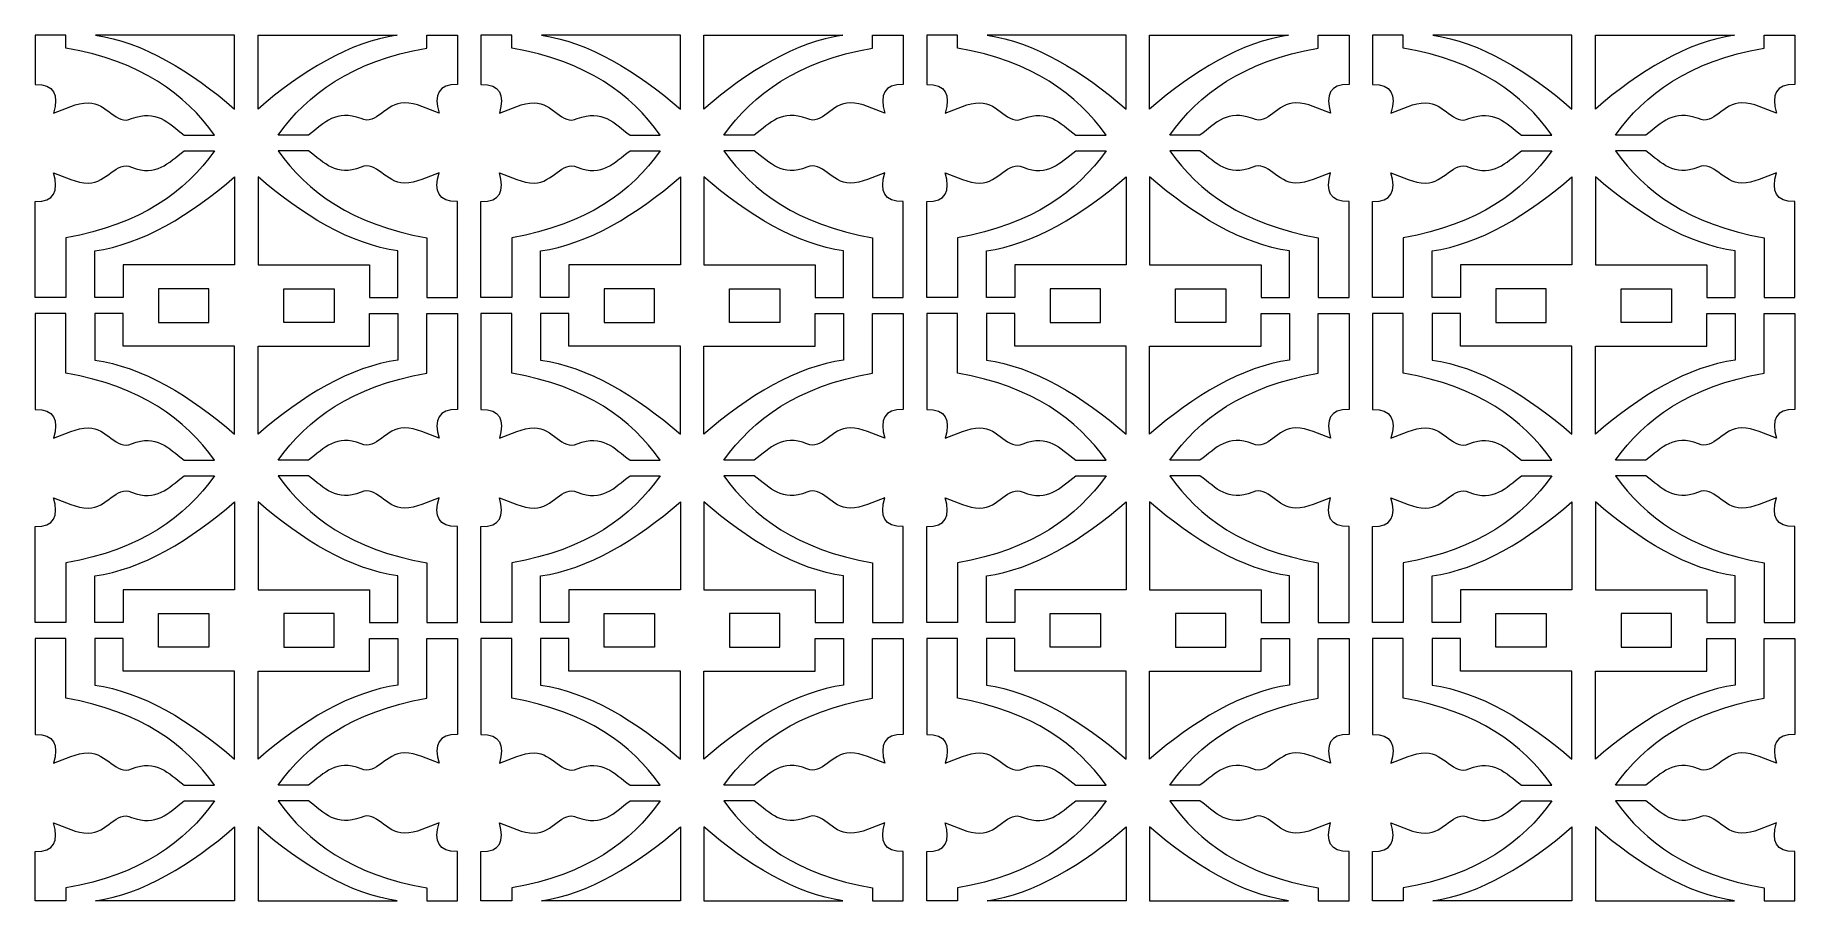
# Model space of a CAD drawing. Header units: millimetres. Extents: x -1200 to 1200, y -590 to 590.
import ezdxf

# ---------------------------------------------------------------- set-up
doc = ezdxf.new("R2010")
doc.units = ezdxf.units.MM
doc.header["$MEASUREMENT"] = 0
doc.layers.add('Layer 1', color=7, linetype='Continuous')

msp = doc.modelspace()

# ---------------------------------------------------------------- linework, layer by layer
at = {"layer": 'Layer 1', "color": 250, "lineweight": 20}
for points, knots in [([(-1200.05, 522.9891), (-1200.05, 544.9811), (-1200.05, 567.4819), (-1200.05, 589.9734), (-1200.05, 589.9734), (-1158.1404, 589.9734), (-1158.1404, 589.9734), (-1158.139, 584.0847), (-1158.139, 578.2501), (-1158.139, 572.5055), (-1054.9858, 553.9801), (-995.3817, 509.7457), (-955.5695, 453.823), (-966.7855, 453.8238), (-985.5588, 453.8238), (-996.7723, 453.823), (-1019.5303, 470.6154), (-1033.9803, 489.2738), (-1068.729, 476.2553), (-1089.4793, 466.3471), (-1101.9603, 497.8687), (-1127.5878, 497.8687), (-1143.4235, 497.9159), (-1159.0731, 489.3089), (-1174.9034, 483.7327), (-1167.7656, 508.6874), (-1173.8567, 523.5255), (-1200.05, 522.9891)], [0, 0, 0, 0, 0.111111111, 0.111111111, 0.111111111, 0.222222222, 0.222222222, 0.222222222, 0.333333333, 0.333333333, 0.333333333, 0.444444444, 0.444444444, 0.444444444, 0.555555556, 0.555555556, 0.555555556, 0.666666667, 0.666666667, 0.666666667, 0.777777778, 0.777777778, 0.777777778, 0.888888889, 0.888888889, 0.888888889, 1, 1, 1, 1]), ([(-928.1138, 589.9734), (-928.1151, 557.1567), (-928.1138, 520.0082), (-928.1125, 489.3622), (-987.0984, 540.8218), (-1054.3905, 581.1931), (-1117.5982, 589.9734), (-1117.5982, 589.9734), (-928.1138, 589.9734), (-928.1138, 589.9734)], [0, 0, 0, 0, 0.333333333, 0.333333333, 0.333333333, 0.666666667, 0.666666667, 0.666666667, 1, 1, 1, 1]), ([(-896.0398, 589.9734), (-896.0386, 557.1567), (-896.0398, 520.0082), (-896.0412, 489.3622), (-837.0553, 540.8218), (-769.7631, 581.1931), (-706.5554, 589.9734), (-706.5554, 589.9734), (-896.0398, 589.9734), (-896.0398, 589.9734)], [0, 0, 0, 0, 0.333333333, 0.333333333, 0.333333333, 0.666666667, 0.666666667, 0.666666667, 1, 1, 1, 1]), ([(-624.1036, 522.9891), (-624.1036, 544.9811), (-624.1036, 567.4819), (-624.1036, 589.9734), (-624.1036, 589.9734), (-666.0132, 589.9734), (-666.0132, 589.9734), (-666.0146, 584.0847), (-666.0146, 578.2501), (-666.0146, 572.5055), (-769.1678, 553.9801), (-828.7719, 509.7457), (-868.5841, 453.823), (-857.3681, 453.8238), (-838.5948, 453.8238), (-827.3813, 453.823), (-804.6233, 470.6154), (-790.1733, 489.2738), (-755.4246, 476.2553), (-734.6743, 466.3471), (-722.1934, 497.8687), (-696.5658, 497.8687), (-680.7302, 497.9159), (-665.0806, 489.3089), (-649.2502, 483.7327), (-656.388, 508.6874), (-650.2969, 523.5255), (-624.1036, 522.9891)], [0, 0, 0, 0, 0.111111111, 0.111111111, 0.111111111, 0.222222222, 0.222222222, 0.222222222, 0.333333333, 0.333333333, 0.333333333, 0.444444444, 0.444444444, 0.444444444, 0.555555556, 0.555555556, 0.555555556, 0.666666667, 0.666666667, 0.666666667, 0.777777778, 0.777777778, 0.777777778, 0.888888889, 0.888888889, 0.888888889, 1, 1, 1, 1]), ([(-592.0321, 522.9891), (-592.0321, 544.9811), (-592.0321, 567.4819), (-592.0321, 589.9734), (-592.0321, 589.9734), (-550.1225, 589.9734), (-550.1225, 589.9734), (-550.1213, 584.0847), (-550.1213, 578.2501), (-550.1213, 572.5055), (-446.9679, 553.9801), (-387.3639, 509.7457), (-347.5517, 453.823), (-358.7677, 453.8238), (-377.5411, 453.8238), (-388.7544, 453.823), (-411.5124, 470.6154), (-425.9624, 489.2738), (-460.7113, 476.2553), (-481.4614, 466.3471), (-493.9424, 497.8687), (-519.57, 497.8687), (-535.4056, 497.9159), (-551.0552, 489.3089), (-566.8857, 483.7327), (-559.7478, 508.6874), (-565.8388, 523.5255), (-592.0321, 522.9891)], [0, 0, 0, 0, 0.111111111, 0.111111111, 0.111111111, 0.222222222, 0.222222222, 0.222222222, 0.333333333, 0.333333333, 0.333333333, 0.444444444, 0.444444444, 0.444444444, 0.555555556, 0.555555556, 0.555555556, 0.666666667, 0.666666667, 0.666666667, 0.777777778, 0.777777778, 0.777777778, 0.888888889, 0.888888889, 0.888888889, 1, 1, 1, 1]), ([(-320.0959, 589.9734), (-320.0973, 557.1567), (-320.0959, 520.0082), (-320.0947, 489.3622), (-379.0805, 540.8218), (-446.3727, 581.1931), (-509.5804, 589.9734), (-509.5804, 589.9734), (-320.0959, 589.9734), (-320.0959, 589.9734)], [0, 0, 0, 0, 0.333333333, 0.333333333, 0.333333333, 0.666666667, 0.666666667, 0.666666667, 1, 1, 1, 1]), ([(-288.022, 589.9734), (-288.0207, 557.1567), (-288.022, 520.0082), (-288.0233, 489.3622), (-229.0375, 540.8218), (-161.7452, 581.1931), (-98.5375, 589.9734), (-98.5375, 589.9734), (-288.022, 589.9734), (-288.022, 589.9734)], [0, 0, 0, 0, 0.333333333, 0.333333333, 0.333333333, 0.666666667, 0.666666667, 0.666666667, 1, 1, 1, 1]), ([(-16.0857, 522.9891), (-16.0857, 544.9811), (-16.0857, 567.4819), (-16.0857, 589.9734), (-16.0857, 589.9734), (-57.9955, 589.9734), (-57.9955, 589.9734), (-57.9967, 584.0847), (-57.9967, 578.2501), (-57.9967, 572.5055), (-161.1499, 553.9801), (-220.7541, 509.7457), (-260.5662, 453.823), (-249.3502, 453.8238), (-230.5769, 453.8238), (-219.3634, 453.823), (-196.6056, 470.6154), (-182.1554, 489.2738), (-147.4067, 476.2553), (-126.6565, 466.3471), (-114.1756, 497.8687), (-88.5479, 497.8687), (-72.7124, 497.9159), (-57.0628, 489.3089), (-41.2323, 483.7327), (-48.3701, 508.6874), (-42.2792, 523.5255), (-16.0857, 522.9891)], [0, 0, 0, 0, 0.111111111, 0.111111111, 0.111111111, 0.222222222, 0.222222222, 0.222222222, 0.333333333, 0.333333333, 0.333333333, 0.444444444, 0.444444444, 0.444444444, 0.555555556, 0.555555556, 0.555555556, 0.666666667, 0.666666667, 0.666666667, 0.777777778, 0.777777778, 0.777777778, 0.888888889, 0.888888889, 0.888888889, 1, 1, 1, 1]), ([(15.9856, 522.9891), (15.9856, 544.9811), (15.9856, 567.4819), (15.9856, 589.9734), (15.9856, 589.9734), (57.8954, 589.9734), (57.8954, 589.9734), (57.8966, 584.0847), (57.8966, 578.2501), (57.8966, 572.5055), (161.0499, 553.9801), (220.654, 509.7457), (260.4662, 453.823), (249.2501, 453.8238), (230.4768, 453.8238), (219.2633, 453.823), (196.5055, 470.6154), (182.0553, 489.2738), (147.3066, 476.2553), (126.5565, 466.3471), (114.0755, 497.8687), (88.4479, 497.8687), (72.6123, 497.9159), (56.9627, 489.3089), (41.1322, 483.7327), (48.2701, 508.6874), (42.1791, 523.5255), (15.9856, 522.9891)], [0, 0, 0, 0, 0.111111111, 0.111111111, 0.111111111, 0.222222222, 0.222222222, 0.222222222, 0.333333333, 0.333333333, 0.333333333, 0.444444444, 0.444444444, 0.444444444, 0.555555556, 0.555555556, 0.555555556, 0.666666667, 0.666666667, 0.666666667, 0.777777778, 0.777777778, 0.777777778, 0.888888889, 0.888888889, 0.888888889, 1, 1, 1, 1]), ([(287.9218, 589.9734), (287.9206, 557.1567), (287.9218, 520.0082), (287.9232, 489.3622), (228.9374, 540.8218), (161.6452, 581.1931), (98.4375, 589.9734), (98.4375, 589.9734), (287.9218, 589.9734), (287.9218, 589.9734)], [0, 0, 0, 0, 0.333333333, 0.333333333, 0.333333333, 0.666666667, 0.666666667, 0.666666667, 1, 1, 1, 1]), ([(319.9959, 589.9734), (319.9972, 557.1567), (319.9959, 520.0082), (319.9946, 489.3622), (378.9804, 540.8218), (446.2727, 581.1931), (509.4804, 589.9734), (509.4804, 589.9734), (319.9959, 589.9734), (319.9959, 589.9734)], [0, 0, 0, 0, 0.333333333, 0.333333333, 0.333333333, 0.666666667, 0.666666667, 0.666666667, 1, 1, 1, 1]), ([(591.9321, 522.9891), (591.9321, 544.9811), (591.9321, 567.4819), (591.9321, 589.9734), (591.9321, 589.9734), (550.0224, 589.9734), (550.0224, 589.9734), (550.0212, 584.0847), (550.0212, 578.2501), (550.0212, 572.5055), (446.8678, 553.9801), (387.2638, 509.7457), (347.4517, 453.823), (358.6676, 453.8238), (377.441, 453.8238), (388.6544, 453.823), (411.4123, 470.6154), (425.8624, 489.2738), (460.6111, 476.2553), (481.3614, 466.3471), (493.8423, 497.8687), (519.47, 497.8687), (535.3055, 497.9159), (550.9551, 489.3089), (566.7856, 483.7327), (559.6478, 508.6874), (565.7387, 523.5255), (591.9321, 522.9891)], [0, 0, 0, 0, 0.111111111, 0.111111111, 0.111111111, 0.222222222, 0.222222222, 0.222222222, 0.333333333, 0.333333333, 0.333333333, 0.444444444, 0.444444444, 0.444444444, 0.555555556, 0.555555556, 0.555555556, 0.666666667, 0.666666667, 0.666666667, 0.777777778, 0.777777778, 0.777777778, 0.888888889, 0.888888889, 0.888888889, 1, 1, 1, 1]), ([(624.0035, 522.9891), (624.0035, 544.9811), (624.0035, 567.4819), (624.0035, 589.9734), (624.0035, 589.9734), (665.9132, 589.9734), (665.9132, 589.9734), (665.9145, 584.0847), (665.9145, 578.2501), (665.9145, 572.5055), (769.0678, 553.9801), (828.6719, 509.7457), (868.4841, 453.823), (857.268, 453.8238), (838.4947, 453.8238), (827.2812, 453.823), (804.5233, 470.6154), (790.0732, 489.2738), (755.3245, 476.2553), (734.5742, 466.3471), (722.0933, 497.8687), (696.4658, 497.8687), (680.6301, 497.9159), (664.9805, 489.3089), (649.1501, 483.7327), (656.288, 508.6874), (650.1969, 523.5255), (624.0035, 522.9891)], [0, 0, 0, 0, 0.111111111, 0.111111111, 0.111111111, 0.222222222, 0.222222222, 0.222222222, 0.333333333, 0.333333333, 0.333333333, 0.444444444, 0.444444444, 0.444444444, 0.555555556, 0.555555556, 0.555555556, 0.666666667, 0.666666667, 0.666666667, 0.777777778, 0.777777778, 0.777777778, 0.888888889, 0.888888889, 0.888888889, 1, 1, 1, 1]), ([(895.9397, 589.9734), (895.9385, 557.1567), (895.9397, 520.0082), (895.9411, 489.3622), (836.9552, 540.8218), (769.6629, 581.1931), (706.4554, 589.9734), (706.4554, 589.9734), (895.9397, 589.9734), (895.9397, 589.9734)], [0, 0, 0, 0, 0.333333333, 0.333333333, 0.333333333, 0.666666667, 0.666666667, 0.666666667, 1, 1, 1, 1]), ([(928.0138, 589.9734), (928.015, 557.1567), (928.0138, 520.0082), (928.0124, 489.3622), (986.9983, 540.8218), (1054.2904, 581.1931), (1117.4981, 589.9734), (1117.4981, 589.9734), (928.0138, 589.9734), (928.0138, 589.9734)], [0, 0, 0, 0, 0.333333333, 0.333333333, 0.333333333, 0.666666667, 0.666666667, 0.666666667, 1, 1, 1, 1]), ([(1199.95, 522.9891), (1199.95, 544.9811), (1199.95, 567.4819), (1199.95, 589.9734), (1199.95, 589.9734), (1158.0403, 589.9734), (1158.0403, 589.9734), (1158.039, 584.0847), (1158.039, 578.2501), (1158.039, 572.5055), (1054.8857, 553.9801), (995.2816, 509.7457), (955.4694, 453.823), (966.6855, 453.8238), (985.4588, 453.8238), (996.6723, 453.823), (1019.4302, 470.6154), (1033.8803, 489.2738), (1068.629, 476.2553), (1089.3793, 466.3471), (1101.8602, 497.8687), (1127.4877, 497.8687), (1143.3234, 497.9159), (1158.973, 489.3089), (1174.8034, 483.7327), (1167.6655, 508.6874), (1173.7566, 523.5255), (1199.95, 522.9891)], [0, 0, 0, 0, 0.111111111, 0.111111111, 0.111111111, 0.222222222, 0.222222222, 0.222222222, 0.333333333, 0.333333333, 0.333333333, 0.444444444, 0.444444444, 0.444444444, 0.555555556, 0.555555556, 0.555555556, 0.666666667, 0.666666667, 0.666666667, 0.777777778, 0.777777778, 0.777777778, 0.888888889, 0.888888889, 0.888888889, 1, 1, 1, 1]), ([(-1200.05, 363.1997), (-1200.05, 320.2054), (-1200.05, 275.2585), (-1200.05, 232.2625), (-1186.0811, 232.2634), (-1172.1107, 232.2634), (-1158.139, 232.2625), (-1158.1404, 258.7528), (-1158.1404, 287.1939), (-1158.139, 313.6833), (-1054.9858, 332.2085), (-995.3817, 376.4431), (-955.5695, 432.3658), (-966.7855, 432.3649), (-985.5588, 432.3649), (-996.7723, 432.3658), (-1019.5303, 415.5734), (-1033.9803, 396.915), (-1068.729, 409.9335), (-1089.4793, 419.8416), (-1101.9603, 388.3201), (-1127.5878, 388.3201), (-1143.4235, 388.2729), (-1159.0731, 396.8798), (-1174.9034, 402.4561), (-1167.7656, 377.5013), (-1173.8567, 362.6632), (-1200.05, 363.1997)], [0, 0, 0, 0, 0.111111111, 0.111111111, 0.111111111, 0.222222222, 0.222222222, 0.222222222, 0.333333333, 0.333333333, 0.333333333, 0.444444444, 0.444444444, 0.444444444, 0.555555556, 0.555555556, 0.555555556, 0.666666667, 0.666666667, 0.666666667, 0.777777778, 0.777777778, 0.777777778, 0.888888889, 0.888888889, 0.888888889, 1, 1, 1, 1]), ([(-624.1036, 363.1997), (-624.1036, 320.2054), (-624.1036, 275.2585), (-624.1036, 232.2625), (-638.0726, 232.2634), (-652.0429, 232.2634), (-666.0146, 232.2625), (-666.0132, 258.7528), (-666.0132, 287.1939), (-666.0146, 313.6833), (-769.1678, 332.2085), (-828.7719, 376.4431), (-868.5841, 432.3658), (-857.3681, 432.3649), (-838.5948, 432.3649), (-827.3813, 432.3658), (-804.6233, 415.5734), (-790.1733, 396.915), (-755.4246, 409.9335), (-734.6743, 419.8416), (-722.1934, 388.3201), (-696.5658, 388.3201), (-680.7302, 388.2729), (-665.0806, 396.8798), (-649.2502, 402.4561), (-656.388, 377.5013), (-650.2969, 362.6632), (-624.1036, 363.1997)], [0, 0, 0, 0, 0.111111111, 0.111111111, 0.111111111, 0.222222222, 0.222222222, 0.222222222, 0.333333333, 0.333333333, 0.333333333, 0.444444444, 0.444444444, 0.444444444, 0.555555556, 0.555555556, 0.555555556, 0.666666667, 0.666666667, 0.666666667, 0.777777778, 0.777777778, 0.777777778, 0.888888889, 0.888888889, 0.888888889, 1, 1, 1, 1]), ([(-592.0321, 363.1997), (-592.0321, 320.2054), (-592.0321, 275.2585), (-592.0321, 232.2625), (-578.0632, 232.2634), (-564.0928, 232.2634), (-550.1213, 232.2625), (-550.1225, 258.7528), (-550.1225, 287.1939), (-550.1213, 313.6833), (-446.9679, 332.2085), (-387.3639, 376.4431), (-347.5517, 432.3658), (-358.7677, 432.3649), (-377.5411, 432.3649), (-388.7544, 432.3658), (-411.5124, 415.5734), (-425.9624, 396.915), (-460.7113, 409.9335), (-481.4614, 419.8416), (-493.9424, 388.3201), (-519.57, 388.3201), (-535.4056, 388.2729), (-551.0552, 396.8798), (-566.8857, 402.4561), (-559.7478, 377.5013), (-565.8388, 362.6632), (-592.0321, 363.1997)], [0, 0, 0, 0, 0.111111111, 0.111111111, 0.111111111, 0.222222222, 0.222222222, 0.222222222, 0.333333333, 0.333333333, 0.333333333, 0.444444444, 0.444444444, 0.444444444, 0.555555556, 0.555555556, 0.555555556, 0.666666667, 0.666666667, 0.666666667, 0.777777778, 0.777777778, 0.777777778, 0.888888889, 0.888888889, 0.888888889, 1, 1, 1, 1]), ([(-16.0857, 363.1997), (-16.0857, 320.2054), (-16.0857, 275.2585), (-16.0857, 232.2625), (-30.0548, 232.2634), (-44.0251, 232.2634), (-57.9967, 232.2625), (-57.9955, 258.7528), (-57.9955, 287.1939), (-57.9967, 313.6833), (-161.1499, 332.2085), (-220.7541, 376.4431), (-260.5662, 432.3658), (-249.3502, 432.3649), (-230.5769, 432.3649), (-219.3634, 432.3658), (-196.6056, 415.5734), (-182.1554, 396.915), (-147.4067, 409.9335), (-126.6565, 419.8416), (-114.1756, 388.3201), (-88.5479, 388.3201), (-72.7124, 388.2729), (-57.0628, 396.8798), (-41.2323, 402.4561), (-48.3701, 377.5013), (-42.2792, 362.6632), (-16.0857, 363.1997)], [0, 0, 0, 0, 0.111111111, 0.111111111, 0.111111111, 0.222222222, 0.222222222, 0.222222222, 0.333333333, 0.333333333, 0.333333333, 0.444444444, 0.444444444, 0.444444444, 0.555555556, 0.555555556, 0.555555556, 0.666666667, 0.666666667, 0.666666667, 0.777777778, 0.777777778, 0.777777778, 0.888888889, 0.888888889, 0.888888889, 1, 1, 1, 1]), ([(15.9856, 363.1997), (15.9856, 320.2054), (15.9856, 275.2585), (15.9856, 232.2625), (29.9547, 232.2634), (43.9251, 232.2634), (57.8966, 232.2625), (57.8954, 258.7528), (57.8954, 287.1939), (57.8966, 313.6833), (161.0499, 332.2085), (220.654, 376.4431), (260.4662, 432.3658), (249.2501, 432.3649), (230.4768, 432.3649), (219.2633, 432.3658), (196.5055, 415.5734), (182.0553, 396.915), (147.3066, 409.9335), (126.5565, 419.8416), (114.0755, 388.3201), (88.4479, 388.3201), (72.6123, 388.2729), (56.9627, 396.8798), (41.1322, 402.4561), (48.2701, 377.5013), (42.1791, 362.6632), (15.9856, 363.1997)], [0, 0, 0, 0, 0.111111111, 0.111111111, 0.111111111, 0.222222222, 0.222222222, 0.222222222, 0.333333333, 0.333333333, 0.333333333, 0.444444444, 0.444444444, 0.444444444, 0.555555556, 0.555555556, 0.555555556, 0.666666667, 0.666666667, 0.666666667, 0.777777778, 0.777777778, 0.777777778, 0.888888889, 0.888888889, 0.888888889, 1, 1, 1, 1]), ([(591.9321, 363.1997), (591.9321, 320.2054), (591.9321, 275.2585), (591.9321, 232.2625), (577.9631, 232.2634), (563.9928, 232.2634), (550.0212, 232.2625), (550.0224, 258.7528), (550.0224, 287.1939), (550.0212, 313.6833), (446.8678, 332.2085), (387.2638, 376.4431), (347.4517, 432.3658), (358.6676, 432.3649), (377.441, 432.3649), (388.6544, 432.3658), (411.4123, 415.5734), (425.8624, 396.915), (460.6111, 409.9335), (481.3614, 419.8416), (493.8423, 388.3201), (519.47, 388.3201), (535.3055, 388.2729), (550.9551, 396.8798), (566.7856, 402.4561), (559.6478, 377.5013), (565.7387, 362.6632), (591.9321, 363.1997)], [0, 0, 0, 0, 0.111111111, 0.111111111, 0.111111111, 0.222222222, 0.222222222, 0.222222222, 0.333333333, 0.333333333, 0.333333333, 0.444444444, 0.444444444, 0.444444444, 0.555555556, 0.555555556, 0.555555556, 0.666666667, 0.666666667, 0.666666667, 0.777777778, 0.777777778, 0.777777778, 0.888888889, 0.888888889, 0.888888889, 1, 1, 1, 1]), ([(624.0035, 363.1997), (624.0035, 320.2054), (624.0035, 275.2585), (624.0035, 232.2625), (637.9725, 232.2634), (651.9428, 232.2634), (665.9145, 232.2625), (665.9132, 258.7528), (665.9132, 287.1939), (665.9145, 313.6833), (769.0678, 332.2085), (828.6719, 376.4431), (868.4841, 432.3658), (857.268, 432.3649), (838.4947, 432.3649), (827.2812, 432.3658), (804.5233, 415.5734), (790.0732, 396.915), (755.3245, 409.9335), (734.5742, 419.8416), (722.0933, 388.3201), (696.4658, 388.3201), (680.6301, 388.2729), (664.9805, 396.8798), (649.1501, 402.4561), (656.288, 377.5013), (650.1969, 362.6632), (624.0035, 363.1997)], [0, 0, 0, 0, 0.111111111, 0.111111111, 0.111111111, 0.222222222, 0.222222222, 0.222222222, 0.333333333, 0.333333333, 0.333333333, 0.444444444, 0.444444444, 0.444444444, 0.555555556, 0.555555556, 0.555555556, 0.666666667, 0.666666667, 0.666666667, 0.777777778, 0.777777778, 0.777777778, 0.888888889, 0.888888889, 0.888888889, 1, 1, 1, 1]), ([(1199.95, 363.1997), (1199.95, 320.2054), (1199.95, 275.2585), (1199.95, 232.2625), (1185.981, 232.2634), (1172.0107, 232.2634), (1158.039, 232.2625), (1158.0403, 258.7528), (1158.0403, 287.1939), (1158.039, 313.6833), (1054.8857, 332.2085), (995.2816, 376.4431), (955.4694, 432.3658), (966.6855, 432.3649), (985.4588, 432.3649), (996.6723, 432.3658), (1019.4302, 415.5734), (1033.8803, 396.915), (1068.629, 409.9335), (1089.3793, 419.8416), (1101.8602, 388.3201), (1127.4877, 388.3201), (1143.3234, 388.2729), (1158.973, 396.8798), (1174.8034, 402.4561), (1167.6655, 377.5013), (1173.7566, 362.6632), (1199.95, 363.1997)], [0, 0, 0, 0, 0.111111111, 0.111111111, 0.111111111, 0.222222222, 0.222222222, 0.222222222, 0.333333333, 0.333333333, 0.333333333, 0.444444444, 0.444444444, 0.444444444, 0.555555556, 0.555555556, 0.555555556, 0.666666667, 0.666666667, 0.666666667, 0.777777778, 0.777777778, 0.777777778, 0.888888889, 0.888888889, 0.888888889, 1, 1, 1, 1]), ([(-1118.7219, 296.0575), (-1118.7219, 274.7933), (-1118.7219, 253.5283), (-1118.7219, 232.2625), (-1105.8614, 232.2634), (-1092.9995, 232.2634), (-1080.1362, 232.2625), (-1080.1376, 247.2036), (-1080.1376, 262.1447), (-1080.1362, 277.085), (-1029.462, 277.0858), (-978.788, 277.0858), (-928.1125, 277.085), (-928.1138, 313.8738), (-928.1138, 360.036), (-928.1125, 396.8266), (-987.4473, 345.0623), (-1055.1884, 304.5124), (-1118.7219, 296.0575)], [0, 0, 0, 0, 0.166666667, 0.166666667, 0.166666667, 0.333333333, 0.333333333, 0.333333333, 0.5, 0.5, 0.5, 0.666666667, 0.666666667, 0.666666667, 0.833333333, 0.833333333, 0.833333333, 1, 1, 1, 1]), ([(-705.4317, 296.0575), (-705.4317, 274.7933), (-705.4317, 253.5283), (-705.4317, 232.2625), (-718.2922, 232.2634), (-731.1542, 232.2634), (-744.0174, 232.2625), (-744.0161, 247.2036), (-744.0161, 262.1447), (-744.0174, 277.085), (-794.6916, 277.0858), (-845.3656, 277.0858), (-896.0412, 277.085), (-896.0398, 313.8738), (-896.0398, 360.036), (-896.0412, 396.8266), (-836.7064, 345.0623), (-768.965, 304.5124), (-705.4317, 296.0575)], [0, 0, 0, 0, 0.166666667, 0.166666667, 0.166666667, 0.333333333, 0.333333333, 0.333333333, 0.5, 0.5, 0.5, 0.666666667, 0.666666667, 0.666666667, 0.833333333, 0.833333333, 0.833333333, 1, 1, 1, 1]), ([(-510.7042, 296.0575), (-510.7042, 274.7933), (-510.7042, 253.5283), (-510.7042, 232.2625), (-497.8435, 232.2634), (-484.9816, 232.2634), (-472.1184, 232.2625), (-472.1197, 247.2036), (-472.1197, 262.1447), (-472.1184, 277.085), (-421.4443, 277.0858), (-370.7701, 277.0858), (-320.0947, 277.085), (-320.0959, 313.8738), (-320.0959, 360.036), (-320.0947, 396.8266), (-379.4294, 345.0623), (-447.1707, 304.5124), (-510.7042, 296.0575)], [0, 0, 0, 0, 0.166666667, 0.166666667, 0.166666667, 0.333333333, 0.333333333, 0.333333333, 0.5, 0.5, 0.5, 0.666666667, 0.666666667, 0.666666667, 0.833333333, 0.833333333, 0.833333333, 1, 1, 1, 1]), ([(-97.4138, 296.0575), (-97.4138, 274.7933), (-97.4138, 253.5283), (-97.4138, 232.2625), (-110.2743, 232.2634), (-123.1364, 232.2634), (-135.9995, 232.2625), (-135.9983, 247.2036), (-135.9983, 262.1447), (-135.9995, 277.085), (-186.6737, 277.0858), (-237.3479, 277.0858), (-288.0233, 277.085), (-288.022, 313.8738), (-288.022, 360.036), (-288.0233, 396.8266), (-228.6886, 345.0623), (-160.9473, 304.5124), (-97.4138, 296.0575)], [0, 0, 0, 0, 0.166666667, 0.166666667, 0.166666667, 0.333333333, 0.333333333, 0.333333333, 0.5, 0.5, 0.5, 0.666666667, 0.666666667, 0.666666667, 0.833333333, 0.833333333, 0.833333333, 1, 1, 1, 1]), ([(97.3137, 296.0575), (97.3137, 274.7933), (97.3137, 253.5283), (97.3137, 232.2625), (110.1743, 232.2634), (123.0363, 232.2634), (135.8995, 232.2625), (135.8982, 247.2036), (135.8982, 262.1447), (135.8995, 277.085), (186.5736, 277.0858), (237.2478, 277.0858), (287.9232, 277.085), (287.9218, 313.8738), (287.9218, 360.036), (287.9232, 396.8266), (228.5885, 345.0623), (160.8472, 304.5124), (97.3137, 296.0575)], [0, 0, 0, 0, 0.166666667, 0.166666667, 0.166666667, 0.333333333, 0.333333333, 0.333333333, 0.5, 0.5, 0.5, 0.666666667, 0.666666667, 0.666666667, 0.833333333, 0.833333333, 0.833333333, 1, 1, 1, 1]), ([(510.6041, 296.0575), (510.6041, 274.7933), (510.6041, 253.5283), (510.6041, 232.2625), (497.7434, 232.2634), (484.8815, 232.2634), (472.0184, 232.2625), (472.0196, 247.2036), (472.0196, 262.1447), (472.0184, 277.085), (421.3442, 277.0858), (370.67, 277.0858), (319.9946, 277.085), (319.9959, 313.8738), (319.9959, 360.036), (319.9946, 396.8266), (379.3293, 345.0623), (447.0706, 304.5124), (510.6041, 296.0575)], [0, 0, 0, 0, 0.166666667, 0.166666667, 0.166666667, 0.333333333, 0.333333333, 0.333333333, 0.5, 0.5, 0.5, 0.666666667, 0.666666667, 0.666666667, 0.833333333, 0.833333333, 0.833333333, 1, 1, 1, 1]), ([(705.3315, 296.0575), (705.3315, 274.7933), (705.3315, 253.5283), (705.3315, 232.2625), (718.1922, 232.2634), (731.0541, 232.2634), (743.9174, 232.2625), (743.916, 247.2036), (743.916, 262.1447), (743.9174, 277.085), (794.5915, 277.0858), (845.2656, 277.0858), (895.9411, 277.085), (895.9397, 313.8738), (895.9397, 360.036), (895.9411, 396.8266), (836.6063, 345.0623), (768.865, 304.5124), (705.3315, 296.0575)], [0, 0, 0, 0, 0.166666667, 0.166666667, 0.166666667, 0.333333333, 0.333333333, 0.333333333, 0.5, 0.5, 0.5, 0.666666667, 0.666666667, 0.666666667, 0.833333333, 0.833333333, 0.833333333, 1, 1, 1, 1]), ([(1118.6219, 296.0575), (1118.6219, 274.7933), (1118.6219, 253.5283), (1118.6219, 232.2625), (1105.7613, 232.2634), (1092.8994, 232.2634), (1080.0361, 232.2625), (1080.0375, 247.2036), (1080.0375, 262.1447), (1080.0361, 277.085), (1029.362, 277.0858), (978.6879, 277.0858), (928.0124, 277.085), (928.0138, 313.8738), (928.0138, 360.036), (928.0124, 396.8266), (987.3472, 345.0623), (1055.0884, 304.5124), (1118.6219, 296.0575)], [0, 0, 0, 0, 0.166666667, 0.166666667, 0.166666667, 0.333333333, 0.333333333, 0.333333333, 0.5, 0.5, 0.5, 0.666666667, 0.666666667, 0.666666667, 0.833333333, 0.833333333, 0.833333333, 1, 1, 1, 1]), ([(-963.2244, 244.0399), (-963.2244, 244.0399), (-963.2244, 198.1146), (-963.2244, 198.1146), (-963.2244, 198.1146), (-1031.8674, 198.1146), (-1031.8674, 198.1146), (-1031.8674, 198.1146), (-1031.8674, 244.0399), (-1031.8674, 244.0399), (-1031.8674, 244.0399), (-963.2244, 244.0399), (-963.2244, 244.0399)], [0, 0, 0, 0, 0.25, 0.25, 0.25, 0.5, 0.5, 0.5, 0.75, 0.75, 0.75, 1, 1, 1, 1]), ([(-860.9292, 244.0399), (-860.9292, 244.0399), (-860.9292, 198.1146), (-860.9292, 198.1146), (-860.9292, 198.1146), (-792.2862, 198.1146), (-792.2862, 198.1146), (-792.2862, 198.1146), (-792.2862, 244.0399), (-792.2862, 244.0399), (-792.2862, 244.0399), (-860.9292, 244.0399), (-860.9292, 244.0399)], [0, 0, 0, 0, 0.25, 0.25, 0.25, 0.5, 0.5, 0.5, 0.75, 0.75, 0.75, 1, 1, 1, 1]), ([(-355.2065, 244.0399), (-355.2065, 244.0399), (-355.2065, 198.1146), (-355.2065, 198.1146), (-355.2065, 198.1146), (-423.8496, 198.1146), (-423.8496, 198.1146), (-423.8496, 198.1146), (-423.8496, 244.0399), (-423.8496, 244.0399), (-423.8496, 244.0399), (-355.2065, 244.0399), (-355.2065, 244.0399)], [0, 0, 0, 0, 0.25, 0.25, 0.25, 0.5, 0.5, 0.5, 0.75, 0.75, 0.75, 1, 1, 1, 1]), ([(-252.9115, 244.0399), (-252.9115, 244.0399), (-252.9115, 198.1146), (-252.9115, 198.1146), (-252.9115, 198.1146), (-184.2683, 198.1146), (-184.2683, 198.1146), (-184.2683, 198.1146), (-184.2683, 244.0399), (-184.2683, 244.0399), (-184.2683, 244.0399), (-252.9115, 244.0399), (-252.9115, 244.0399)], [0, 0, 0, 0, 0.25, 0.25, 0.25, 0.5, 0.5, 0.5, 0.75, 0.75, 0.75, 1, 1, 1, 1]), ([(252.8114, 244.0399), (252.8114, 244.0399), (252.8114, 198.1146), (252.8114, 198.1146), (252.8114, 198.1146), (184.1683, 198.1146), (184.1683, 198.1146), (184.1683, 198.1146), (184.1683, 244.0399), (184.1683, 244.0399), (184.1683, 244.0399), (252.8114, 244.0399), (252.8114, 244.0399)], [0, 0, 0, 0, 0.25, 0.25, 0.25, 0.5, 0.5, 0.5, 0.75, 0.75, 0.75, 1, 1, 1, 1]), ([(355.1064, 244.0399), (355.1064, 244.0399), (355.1064, 198.1146), (355.1064, 198.1146), (355.1064, 198.1146), (423.7496, 198.1146), (423.7496, 198.1146), (423.7496, 198.1146), (423.7496, 244.0399), (423.7496, 244.0399), (423.7496, 244.0399), (355.1064, 244.0399), (355.1064, 244.0399)], [0, 0, 0, 0, 0.25, 0.25, 0.25, 0.5, 0.5, 0.5, 0.75, 0.75, 0.75, 1, 1, 1, 1]), ([(860.8292, 244.0399), (860.8292, 244.0399), (860.8292, 198.1146), (860.8292, 198.1146), (860.8292, 198.1146), (792.1862, 198.1146), (792.1862, 198.1146), (792.1862, 198.1146), (792.1862, 244.0399), (792.1862, 244.0399), (792.1862, 244.0399), (860.8292, 244.0399), (860.8292, 244.0399)], [0, 0, 0, 0, 0.25, 0.25, 0.25, 0.5, 0.5, 0.5, 0.75, 0.75, 0.75, 1, 1, 1, 1]), ([(963.1243, 244.0399), (963.1243, 244.0399), (963.1243, 198.1146), (963.1243, 198.1146), (963.1243, 198.1146), (1031.7673, 198.1146), (1031.7673, 198.1146), (1031.7673, 198.1146), (1031.7673, 244.0399), (1031.7673, 244.0399), (1031.7673, 244.0399), (963.1243, 244.0399), (963.1243, 244.0399)], [0, 0, 0, 0, 0.25, 0.25, 0.25, 0.5, 0.5, 0.5, 0.75, 0.75, 0.75, 1, 1, 1, 1]), ([(-1200.05, 79.8681), (-1200.05, 122.8624), (-1200.05, 167.8093), (-1200.05, 210.8053), (-1186.0811, 210.8044), (-1172.1107, 210.8044), (-1158.139, 210.8053), (-1158.1404, 184.315), (-1158.1404, 155.8739), (-1158.139, 129.3845), (-1054.9858, 110.8592), (-995.3817, 66.6247), (-955.5695, 10.702), (-966.7855, 10.7029), (-985.5588, 10.7029), (-996.7723, 10.702), (-1019.5303, 27.4944), (-1033.9803, 46.1528), (-1068.729, 33.1343), (-1089.4793, 23.2262), (-1101.9603, 54.7477), (-1127.5878, 54.7477), (-1143.4235, 54.7949), (-1159.0731, 46.188), (-1174.9034, 40.6117), (-1167.7656, 65.5665), (-1173.8567, 80.4046), (-1200.05, 79.8681)], [0, 0, 0, 0, 0.111111111, 0.111111111, 0.111111111, 0.222222222, 0.222222222, 0.222222222, 0.333333333, 0.333333333, 0.333333333, 0.444444444, 0.444444444, 0.444444444, 0.555555556, 0.555555556, 0.555555556, 0.666666667, 0.666666667, 0.666666667, 0.777777778, 0.777777778, 0.777777778, 0.888888889, 0.888888889, 0.888888889, 1, 1, 1, 1]), ([(-1118.7219, 147.0103), (-1118.7219, 168.2745), (-1118.7219, 189.5395), (-1118.7219, 210.8053), (-1105.8614, 210.8044), (-1092.9995, 210.8044), (-1080.1362, 210.8053), (-1080.1376, 195.8642), (-1080.1376, 180.9231), (-1080.1362, 165.9828), (-1029.462, 165.982), (-978.788, 165.982), (-928.1125, 165.9828), (-928.1138, 129.194), (-928.1138, 83.0318), (-928.1125, 46.2412), (-987.4473, 98.0055), (-1055.1884, 138.5553), (-1118.7219, 147.0103)], [0, 0, 0, 0, 0.166666667, 0.166666667, 0.166666667, 0.333333333, 0.333333333, 0.333333333, 0.5, 0.5, 0.5, 0.666666667, 0.666666667, 0.666666667, 0.833333333, 0.833333333, 0.833333333, 1, 1, 1, 1]), ([(-705.4317, 147.0103), (-705.4317, 168.2745), (-705.4317, 189.5395), (-705.4317, 210.8053), (-718.2922, 210.8044), (-731.1542, 210.8044), (-744.0174, 210.8053), (-744.0161, 195.8642), (-744.0161, 180.9231), (-744.0174, 165.9828), (-794.6916, 165.982), (-845.3656, 165.982), (-896.0412, 165.9828), (-896.0398, 129.194), (-896.0398, 83.0318), (-896.0412, 46.2412), (-836.7064, 98.0055), (-768.965, 138.5553), (-705.4317, 147.0103)], [0, 0, 0, 0, 0.166666667, 0.166666667, 0.166666667, 0.333333333, 0.333333333, 0.333333333, 0.5, 0.5, 0.5, 0.666666667, 0.666666667, 0.666666667, 0.833333333, 0.833333333, 0.833333333, 1, 1, 1, 1]), ([(-624.1036, 79.8681), (-624.1036, 122.8624), (-624.1036, 167.8093), (-624.1036, 210.8053), (-638.0726, 210.8044), (-652.0429, 210.8044), (-666.0146, 210.8053), (-666.0132, 184.315), (-666.0132, 155.8739), (-666.0146, 129.3845), (-769.1678, 110.8592), (-828.7719, 66.6247), (-868.5841, 10.702), (-857.3681, 10.7029), (-838.5948, 10.7029), (-827.3813, 10.702), (-804.6233, 27.4944), (-790.1733, 46.1528), (-755.4246, 33.1343), (-734.6743, 23.2262), (-722.1934, 54.7477), (-696.5658, 54.7477), (-680.7302, 54.7949), (-665.0806, 46.188), (-649.2502, 40.6117), (-656.388, 65.5665), (-650.2969, 80.4046), (-624.1036, 79.8681)], [0, 0, 0, 0, 0.111111111, 0.111111111, 0.111111111, 0.222222222, 0.222222222, 0.222222222, 0.333333333, 0.333333333, 0.333333333, 0.444444444, 0.444444444, 0.444444444, 0.555555556, 0.555555556, 0.555555556, 0.666666667, 0.666666667, 0.666666667, 0.777777778, 0.777777778, 0.777777778, 0.888888889, 0.888888889, 0.888888889, 1, 1, 1, 1]), ([(-592.0321, 79.8681), (-592.0321, 122.8624), (-592.0321, 167.8093), (-592.0321, 210.8053), (-578.0632, 210.8044), (-564.0928, 210.8044), (-550.1213, 210.8053), (-550.1225, 184.315), (-550.1225, 155.8739), (-550.1213, 129.3845), (-446.9679, 110.8592), (-387.3639, 66.6247), (-347.5517, 10.702), (-358.7677, 10.7029), (-377.5411, 10.7029), (-388.7544, 10.702), (-411.5124, 27.4944), (-425.9624, 46.1528), (-460.7113, 33.1343), (-481.4614, 23.2262), (-493.9424, 54.7477), (-519.57, 54.7477), (-535.4056, 54.7949), (-551.0552, 46.188), (-566.8857, 40.6117), (-559.7478, 65.5665), (-565.8388, 80.4046), (-592.0321, 79.8681)], [0, 0, 0, 0, 0.111111111, 0.111111111, 0.111111111, 0.222222222, 0.222222222, 0.222222222, 0.333333333, 0.333333333, 0.333333333, 0.444444444, 0.444444444, 0.444444444, 0.555555556, 0.555555556, 0.555555556, 0.666666667, 0.666666667, 0.666666667, 0.777777778, 0.777777778, 0.777777778, 0.888888889, 0.888888889, 0.888888889, 1, 1, 1, 1]), ([(-510.7042, 147.0103), (-510.7042, 168.2745), (-510.7042, 189.5395), (-510.7042, 210.8053), (-497.8435, 210.8044), (-484.9816, 210.8044), (-472.1184, 210.8053), (-472.1197, 195.8642), (-472.1197, 180.9231), (-472.1184, 165.9828), (-421.4443, 165.982), (-370.7701, 165.982), (-320.0947, 165.9828), (-320.0959, 129.194), (-320.0959, 83.0318), (-320.0947, 46.2412), (-379.4294, 98.0055), (-447.1707, 138.5553), (-510.7042, 147.0103)], [0, 0, 0, 0, 0.166666667, 0.166666667, 0.166666667, 0.333333333, 0.333333333, 0.333333333, 0.5, 0.5, 0.5, 0.666666667, 0.666666667, 0.666666667, 0.833333333, 0.833333333, 0.833333333, 1, 1, 1, 1]), ([(-97.4138, 147.0103), (-97.4138, 168.2745), (-97.4138, 189.5395), (-97.4138, 210.8053), (-110.2743, 210.8044), (-123.1364, 210.8044), (-135.9995, 210.8053), (-135.9983, 195.8642), (-135.9983, 180.9231), (-135.9995, 165.9828), (-186.6737, 165.982), (-237.3479, 165.982), (-288.0233, 165.9828), (-288.022, 129.194), (-288.022, 83.0318), (-288.0233, 46.2412), (-228.6886, 98.0055), (-160.9473, 138.5553), (-97.4138, 147.0103)], [0, 0, 0, 0, 0.166666667, 0.166666667, 0.166666667, 0.333333333, 0.333333333, 0.333333333, 0.5, 0.5, 0.5, 0.666666667, 0.666666667, 0.666666667, 0.833333333, 0.833333333, 0.833333333, 1, 1, 1, 1]), ([(-16.0857, 79.8681), (-16.0857, 122.8624), (-16.0857, 167.8093), (-16.0857, 210.8053), (-30.0548, 210.8044), (-44.0251, 210.8044), (-57.9967, 210.8053), (-57.9955, 184.315), (-57.9955, 155.8739), (-57.9967, 129.3845), (-161.1499, 110.8592), (-220.7541, 66.6247), (-260.5662, 10.702), (-249.3502, 10.7029), (-230.5769, 10.7029), (-219.3634, 10.702), (-196.6056, 27.4944), (-182.1554, 46.1528), (-147.4067, 33.1343), (-126.6565, 23.2262), (-114.1756, 54.7477), (-88.5479, 54.7477), (-72.7124, 54.7949), (-57.0628, 46.188), (-41.2323, 40.6117), (-48.3701, 65.5665), (-42.2792, 80.4046), (-16.0857, 79.8681)], [0, 0, 0, 0, 0.111111111, 0.111111111, 0.111111111, 0.222222222, 0.222222222, 0.222222222, 0.333333333, 0.333333333, 0.333333333, 0.444444444, 0.444444444, 0.444444444, 0.555555556, 0.555555556, 0.555555556, 0.666666667, 0.666666667, 0.666666667, 0.777777778, 0.777777778, 0.777777778, 0.888888889, 0.888888889, 0.888888889, 1, 1, 1, 1]), ([(15.9856, 79.8681), (15.9856, 122.8624), (15.9856, 167.8093), (15.9856, 210.8053), (29.9547, 210.8044), (43.9251, 210.8044), (57.8966, 210.8053), (57.8954, 184.315), (57.8954, 155.8739), (57.8966, 129.3845), (161.0499, 110.8592), (220.654, 66.6247), (260.4662, 10.702), (249.2501, 10.7029), (230.4768, 10.7029), (219.2633, 10.702), (196.5055, 27.4944), (182.0553, 46.1528), (147.3066, 33.1343), (126.5565, 23.2262), (114.0755, 54.7477), (88.4479, 54.7477), (72.6123, 54.7949), (56.9627, 46.188), (41.1322, 40.6117), (48.2701, 65.5665), (42.1791, 80.4046), (15.9856, 79.8681)], [0, 0, 0, 0, 0.111111111, 0.111111111, 0.111111111, 0.222222222, 0.222222222, 0.222222222, 0.333333333, 0.333333333, 0.333333333, 0.444444444, 0.444444444, 0.444444444, 0.555555556, 0.555555556, 0.555555556, 0.666666667, 0.666666667, 0.666666667, 0.777777778, 0.777777778, 0.777777778, 0.888888889, 0.888888889, 0.888888889, 1, 1, 1, 1]), ([(97.3137, 147.0103), (97.3137, 168.2745), (97.3137, 189.5395), (97.3137, 210.8053), (110.1743, 210.8044), (123.0363, 210.8044), (135.8995, 210.8053), (135.8982, 195.8642), (135.8982, 180.9231), (135.8995, 165.9828), (186.5736, 165.982), (237.2478, 165.982), (287.9232, 165.9828), (287.9218, 129.194), (287.9218, 83.0318), (287.9232, 46.2412), (228.5885, 98.0055), (160.8472, 138.5553), (97.3137, 147.0103)], [0, 0, 0, 0, 0.166666667, 0.166666667, 0.166666667, 0.333333333, 0.333333333, 0.333333333, 0.5, 0.5, 0.5, 0.666666667, 0.666666667, 0.666666667, 0.833333333, 0.833333333, 0.833333333, 1, 1, 1, 1]), ([(510.6041, 147.0103), (510.6041, 168.2745), (510.6041, 189.5395), (510.6041, 210.8053), (497.7434, 210.8044), (484.8815, 210.8044), (472.0184, 210.8053), (472.0196, 195.8642), (472.0196, 180.9231), (472.0184, 165.9828), (421.3442, 165.982), (370.67, 165.982), (319.9946, 165.9828), (319.9959, 129.194), (319.9959, 83.0318), (319.9946, 46.2412), (379.3293, 98.0055), (447.0706, 138.5553), (510.6041, 147.0103)], [0, 0, 0, 0, 0.166666667, 0.166666667, 0.166666667, 0.333333333, 0.333333333, 0.333333333, 0.5, 0.5, 0.5, 0.666666667, 0.666666667, 0.666666667, 0.833333333, 0.833333333, 0.833333333, 1, 1, 1, 1]), ([(591.9321, 79.8681), (591.9321, 122.8624), (591.9321, 167.8093), (591.9321, 210.8053), (577.9631, 210.8044), (563.9928, 210.8044), (550.0212, 210.8053), (550.0224, 184.315), (550.0224, 155.8739), (550.0212, 129.3845), (446.8678, 110.8592), (387.2638, 66.6247), (347.4517, 10.702), (358.6676, 10.7029), (377.441, 10.7029), (388.6544, 10.702), (411.4123, 27.4944), (425.8624, 46.1528), (460.6111, 33.1343), (481.3614, 23.2262), (493.8423, 54.7477), (519.47, 54.7477), (535.3055, 54.7949), (550.9551, 46.188), (566.7856, 40.6117), (559.6478, 65.5665), (565.7387, 80.4046), (591.9321, 79.8681)], [0, 0, 0, 0, 0.111111111, 0.111111111, 0.111111111, 0.222222222, 0.222222222, 0.222222222, 0.333333333, 0.333333333, 0.333333333, 0.444444444, 0.444444444, 0.444444444, 0.555555556, 0.555555556, 0.555555556, 0.666666667, 0.666666667, 0.666666667, 0.777777778, 0.777777778, 0.777777778, 0.888888889, 0.888888889, 0.888888889, 1, 1, 1, 1]), ([(624.0035, 79.8681), (624.0035, 122.8624), (624.0035, 167.8093), (624.0035, 210.8053), (637.9725, 210.8044), (651.9428, 210.8044), (665.9145, 210.8053), (665.9132, 184.315), (665.9132, 155.8739), (665.9145, 129.3845), (769.0678, 110.8592), (828.6719, 66.6247), (868.4841, 10.702), (857.268, 10.7029), (838.4947, 10.7029), (827.2812, 10.702), (804.5233, 27.4944), (790.0732, 46.1528), (755.3245, 33.1343), (734.5742, 23.2262), (722.0933, 54.7477), (696.4658, 54.7477), (680.6301, 54.7949), (664.9805, 46.188), (649.1501, 40.6117), (656.288, 65.5665), (650.1969, 80.4046), (624.0035, 79.8681)], [0, 0, 0, 0, 0.111111111, 0.111111111, 0.111111111, 0.222222222, 0.222222222, 0.222222222, 0.333333333, 0.333333333, 0.333333333, 0.444444444, 0.444444444, 0.444444444, 0.555555556, 0.555555556, 0.555555556, 0.666666667, 0.666666667, 0.666666667, 0.777777778, 0.777777778, 0.777777778, 0.888888889, 0.888888889, 0.888888889, 1, 1, 1, 1]), ([(705.3315, 147.0103), (705.3315, 168.2745), (705.3315, 189.5395), (705.3315, 210.8053), (718.1922, 210.8044), (731.0541, 210.8044), (743.9174, 210.8053), (743.916, 195.8642), (743.916, 180.9231), (743.9174, 165.9828), (794.5915, 165.982), (845.2656, 165.982), (895.9411, 165.9828), (895.9397, 129.194), (895.9397, 83.0318), (895.9411, 46.2412), (836.6063, 98.0055), (768.865, 138.5553), (705.3315, 147.0103)], [0, 0, 0, 0, 0.166666667, 0.166666667, 0.166666667, 0.333333333, 0.333333333, 0.333333333, 0.5, 0.5, 0.5, 0.666666667, 0.666666667, 0.666666667, 0.833333333, 0.833333333, 0.833333333, 1, 1, 1, 1]), ([(1118.6219, 147.0103), (1118.6219, 168.2745), (1118.6219, 189.5395), (1118.6219, 210.8053), (1105.7613, 210.8044), (1092.8994, 210.8044), (1080.0361, 210.8053), (1080.0375, 195.8642), (1080.0375, 180.9231), (1080.0361, 165.9828), (1029.362, 165.982), (978.6879, 165.982), (928.0124, 165.9828), (928.0138, 129.194), (928.0138, 83.0318), (928.0124, 46.2412), (987.3472, 98.0055), (1055.0884, 138.5553), (1118.6219, 147.0103)], [0, 0, 0, 0, 0.166666667, 0.166666667, 0.166666667, 0.333333333, 0.333333333, 0.333333333, 0.5, 0.5, 0.5, 0.666666667, 0.666666667, 0.666666667, 0.833333333, 0.833333333, 0.833333333, 1, 1, 1, 1]), ([(1199.95, 79.8681), (1199.95, 122.8624), (1199.95, 167.8093), (1199.95, 210.8053), (1185.981, 210.8044), (1172.0107, 210.8044), (1158.039, 210.8053), (1158.0403, 184.315), (1158.0403, 155.8739), (1158.039, 129.3845), (1054.8857, 110.8592), (995.2816, 66.6247), (955.4694, 10.702), (966.6855, 10.7029), (985.4588, 10.7029), (996.6723, 10.702), (1019.4302, 27.4944), (1033.8803, 46.1528), (1068.629, 33.1343), (1089.3793, 23.2262), (1101.8602, 54.7477), (1127.4877, 54.7477), (1143.3234, 54.7949), (1158.973, 46.188), (1174.8034, 40.6117), (1167.6655, 65.5665), (1173.7566, 80.4046), (1199.95, 79.8681)], [0, 0, 0, 0, 0.111111111, 0.111111111, 0.111111111, 0.222222222, 0.222222222, 0.222222222, 0.333333333, 0.333333333, 0.333333333, 0.444444444, 0.444444444, 0.444444444, 0.555555556, 0.555555556, 0.555555556, 0.666666667, 0.666666667, 0.666666667, 0.777777778, 0.777777778, 0.777777778, 0.888888889, 0.888888889, 0.888888889, 1, 1, 1, 1]), ([(-1200.05, -79.9213), (-1200.05, -122.9156), (-1200.05, -167.8624), (-1200.05, -210.8585), (-1186.0811, -210.8576), (-1172.1107, -210.8576), (-1158.139, -210.8585), (-1158.1404, -184.3682), (-1158.1404, -155.9271), (-1158.139, -129.4377), (-1054.9858, -110.9124), (-995.3817, -66.6779), (-955.5695, -10.7552), (-966.7855, -10.756), (-985.5588, -10.756), (-996.7723, -10.7552), (-1019.5303, -27.5476), (-1033.9803, -46.206), (-1068.729, -33.1875), (-1089.4793, -23.2793), (-1101.9603, -54.8009), (-1127.5878, -54.8009), (-1143.4235, -54.8481), (-1159.0731, -46.2411), (-1174.9034, -40.6649), (-1167.7656, -65.6197), (-1173.8567, -80.4578), (-1200.05, -79.9213)], [0, 0, 0, 0, 0.111111111, 0.111111111, 0.111111111, 0.222222222, 0.222222222, 0.222222222, 0.333333333, 0.333333333, 0.333333333, 0.444444444, 0.444444444, 0.444444444, 0.555555556, 0.555555556, 0.555555556, 0.666666667, 0.666666667, 0.666666667, 0.777777778, 0.777777778, 0.777777778, 0.888888889, 0.888888889, 0.888888889, 1, 1, 1, 1]), ([(-624.1036, -79.9213), (-624.1036, -122.9156), (-624.1036, -167.8624), (-624.1036, -210.8585), (-638.0726, -210.8576), (-652.0429, -210.8576), (-666.0146, -210.8585), (-666.0132, -184.3682), (-666.0132, -155.9271), (-666.0146, -129.4377), (-769.1678, -110.9124), (-828.7719, -66.6779), (-868.5841, -10.7552), (-857.3681, -10.756), (-838.5948, -10.756), (-827.3813, -10.7552), (-804.6233, -27.5476), (-790.1733, -46.206), (-755.4246, -33.1875), (-734.6743, -23.2793), (-722.1934, -54.8009), (-696.5658, -54.8009), (-680.7302, -54.8481), (-665.0806, -46.2411), (-649.2502, -40.6649), (-656.388, -65.6197), (-650.2969, -80.4578), (-624.1036, -79.9213)], [0, 0, 0, 0, 0.111111111, 0.111111111, 0.111111111, 0.222222222, 0.222222222, 0.222222222, 0.333333333, 0.333333333, 0.333333333, 0.444444444, 0.444444444, 0.444444444, 0.555555556, 0.555555556, 0.555555556, 0.666666667, 0.666666667, 0.666666667, 0.777777778, 0.777777778, 0.777777778, 0.888888889, 0.888888889, 0.888888889, 1, 1, 1, 1]), ([(-592.0321, -79.9213), (-592.0321, -122.9156), (-592.0321, -167.8624), (-592.0321, -210.8585), (-578.0632, -210.8576), (-564.0928, -210.8576), (-550.1213, -210.8585), (-550.1225, -184.3682), (-550.1225, -155.9271), (-550.1213, -129.4377), (-446.9679, -110.9124), (-387.3639, -66.6779), (-347.5517, -10.7552), (-358.7677, -10.756), (-377.5411, -10.756), (-388.7544, -10.7552), (-411.5124, -27.5476), (-425.9624, -46.206), (-460.7113, -33.1875), (-481.4614, -23.2793), (-493.9424, -54.8009), (-519.57, -54.8009), (-535.4056, -54.8481), (-551.0552, -46.2411), (-566.8857, -40.6649), (-559.7478, -65.6197), (-565.8388, -80.4578), (-592.0321, -79.9213)], [0, 0, 0, 0, 0.111111111, 0.111111111, 0.111111111, 0.222222222, 0.222222222, 0.222222222, 0.333333333, 0.333333333, 0.333333333, 0.444444444, 0.444444444, 0.444444444, 0.555555556, 0.555555556, 0.555555556, 0.666666667, 0.666666667, 0.666666667, 0.777777778, 0.777777778, 0.777777778, 0.888888889, 0.888888889, 0.888888889, 1, 1, 1, 1]), ([(-16.0857, -79.9213), (-16.0857, -122.9156), (-16.0857, -167.8624), (-16.0857, -210.8585), (-30.0548, -210.8576), (-44.0251, -210.8576), (-57.9967, -210.8585), (-57.9955, -184.3682), (-57.9955, -155.9271), (-57.9967, -129.4377), (-161.1499, -110.9124), (-220.7541, -66.6779), (-260.5662, -10.7552), (-249.3502, -10.756), (-230.5769, -10.756), (-219.3634, -10.7552), (-196.6056, -27.5476), (-182.1554, -46.206), (-147.4067, -33.1875), (-126.6565, -23.2793), (-114.1756, -54.8009), (-88.5479, -54.8009), (-72.7124, -54.8481), (-57.0628, -46.2411), (-41.2323, -40.6649), (-48.3701, -65.6197), (-42.2792, -80.4578), (-16.0857, -79.9213)], [0, 0, 0, 0, 0.111111111, 0.111111111, 0.111111111, 0.222222222, 0.222222222, 0.222222222, 0.333333333, 0.333333333, 0.333333333, 0.444444444, 0.444444444, 0.444444444, 0.555555556, 0.555555556, 0.555555556, 0.666666667, 0.666666667, 0.666666667, 0.777777778, 0.777777778, 0.777777778, 0.888888889, 0.888888889, 0.888888889, 1, 1, 1, 1]), ([(15.9856, -79.9213), (15.9856, -122.9156), (15.9856, -167.8624), (15.9856, -210.8585), (29.9547, -210.8576), (43.9251, -210.8576), (57.8966, -210.8585), (57.8954, -184.3682), (57.8954, -155.9271), (57.8966, -129.4377), (161.0499, -110.9124), (220.654, -66.6779), (260.4662, -10.7552), (249.2501, -10.756), (230.4768, -10.756), (219.2633, -10.7552), (196.5055, -27.5476), (182.0553, -46.206), (147.3066, -33.1875), (126.5565, -23.2793), (114.0755, -54.8009), (88.4479, -54.8009), (72.6123, -54.8481), (56.9627, -46.2411), (41.1322, -40.6649), (48.2701, -65.6197), (42.1791, -80.4578), (15.9856, -79.9213)], [0, 0, 0, 0, 0.111111111, 0.111111111, 0.111111111, 0.222222222, 0.222222222, 0.222222222, 0.333333333, 0.333333333, 0.333333333, 0.444444444, 0.444444444, 0.444444444, 0.555555556, 0.555555556, 0.555555556, 0.666666667, 0.666666667, 0.666666667, 0.777777778, 0.777777778, 0.777777778, 0.888888889, 0.888888889, 0.888888889, 1, 1, 1, 1]), ([(591.9321, -79.9213), (591.9321, -122.9156), (591.9321, -167.8624), (591.9321, -210.8585), (577.9631, -210.8576), (563.9928, -210.8576), (550.0212, -210.8585), (550.0224, -184.3682), (550.0224, -155.9271), (550.0212, -129.4377), (446.8678, -110.9124), (387.2638, -66.6779), (347.4517, -10.7552), (358.6676, -10.756), (377.441, -10.756), (388.6544, -10.7552), (411.4123, -27.5476), (425.8624, -46.206), (460.6111, -33.1875), (481.3614, -23.2793), (493.8423, -54.8009), (519.47, -54.8009), (535.3055, -54.8481), (550.9551, -46.2411), (566.7856, -40.6649), (559.6478, -65.6197), (565.7387, -80.4578), (591.9321, -79.9213)], [0, 0, 0, 0, 0.111111111, 0.111111111, 0.111111111, 0.222222222, 0.222222222, 0.222222222, 0.333333333, 0.333333333, 0.333333333, 0.444444444, 0.444444444, 0.444444444, 0.555555556, 0.555555556, 0.555555556, 0.666666667, 0.666666667, 0.666666667, 0.777777778, 0.777777778, 0.777777778, 0.888888889, 0.888888889, 0.888888889, 1, 1, 1, 1]), ([(624.0035, -79.9213), (624.0035, -122.9156), (624.0035, -167.8624), (624.0035, -210.8585), (637.9725, -210.8576), (651.9428, -210.8576), (665.9145, -210.8585), (665.9132, -184.3682), (665.9132, -155.9271), (665.9145, -129.4377), (769.0678, -110.9124), (828.6719, -66.6779), (868.4841, -10.7552), (857.268, -10.756), (838.4947, -10.756), (827.2812, -10.7552), (804.5233, -27.5476), (790.0732, -46.206), (755.3245, -33.1875), (734.5742, -23.2793), (722.0933, -54.8009), (696.4658, -54.8009), (680.6301, -54.8481), (664.9805, -46.2411), (649.1501, -40.6649), (656.288, -65.6197), (650.1969, -80.4578), (624.0035, -79.9213)], [0, 0, 0, 0, 0.111111111, 0.111111111, 0.111111111, 0.222222222, 0.222222222, 0.222222222, 0.333333333, 0.333333333, 0.333333333, 0.444444444, 0.444444444, 0.444444444, 0.555555556, 0.555555556, 0.555555556, 0.666666667, 0.666666667, 0.666666667, 0.777777778, 0.777777778, 0.777777778, 0.888888889, 0.888888889, 0.888888889, 1, 1, 1, 1]), ([(1199.95, -79.9213), (1199.95, -122.9156), (1199.95, -167.8624), (1199.95, -210.8585), (1185.981, -210.8576), (1172.0107, -210.8576), (1158.039, -210.8585), (1158.0403, -184.3682), (1158.0403, -155.9271), (1158.039, -129.4377), (1054.8857, -110.9124), (995.2816, -66.6779), (955.4694, -10.7552), (966.6855, -10.756), (985.4588, -10.756), (996.6723, -10.7552), (1019.4302, -27.5476), (1033.8803, -46.206), (1068.629, -33.1875), (1089.3793, -23.2793), (1101.8602, -54.8009), (1127.4877, -54.8009), (1143.3234, -54.8481), (1158.973, -46.2411), (1174.8034, -40.6649), (1167.6655, -65.6197), (1173.7566, -80.4578), (1199.95, -79.9213)], [0, 0, 0, 0, 0.111111111, 0.111111111, 0.111111111, 0.222222222, 0.222222222, 0.222222222, 0.333333333, 0.333333333, 0.333333333, 0.444444444, 0.444444444, 0.444444444, 0.555555556, 0.555555556, 0.555555556, 0.666666667, 0.666666667, 0.666666667, 0.777777778, 0.777777778, 0.777777778, 0.888888889, 0.888888889, 0.888888889, 1, 1, 1, 1]), ([(-1118.7219, -147.0635), (-1118.7219, -168.3276), (-1118.7219, -189.5926), (-1118.7219, -210.8585), (-1105.8614, -210.8576), (-1092.9995, -210.8576), (-1080.1362, -210.8585), (-1080.1376, -195.9174), (-1080.1376, -180.9763), (-1080.1362, -166.036), (-1029.462, -166.0352), (-978.788, -166.0352), (-928.1125, -166.036), (-928.1138, -129.2472), (-928.1138, -83.085), (-928.1125, -46.2943), (-987.4473, -98.0587), (-1055.1884, -138.6085), (-1118.7219, -147.0635)], [0, 0, 0, 0, 0.166666667, 0.166666667, 0.166666667, 0.333333333, 0.333333333, 0.333333333, 0.5, 0.5, 0.5, 0.666666667, 0.666666667, 0.666666667, 0.833333333, 0.833333333, 0.833333333, 1, 1, 1, 1]), ([(-705.4317, -147.0635), (-705.4317, -168.3276), (-705.4317, -189.5926), (-705.4317, -210.8585), (-718.2922, -210.8576), (-731.1542, -210.8576), (-744.0174, -210.8585), (-744.0161, -195.9174), (-744.0161, -180.9763), (-744.0174, -166.036), (-794.6916, -166.0352), (-845.3656, -166.0352), (-896.0412, -166.036), (-896.0398, -129.2472), (-896.0398, -83.085), (-896.0412, -46.2943), (-836.7064, -98.0587), (-768.965, -138.6085), (-705.4317, -147.0635)], [0, 0, 0, 0, 0.166666667, 0.166666667, 0.166666667, 0.333333333, 0.333333333, 0.333333333, 0.5, 0.5, 0.5, 0.666666667, 0.666666667, 0.666666667, 0.833333333, 0.833333333, 0.833333333, 1, 1, 1, 1]), ([(-510.7042, -147.0635), (-510.7042, -168.3276), (-510.7042, -189.5926), (-510.7042, -210.8585), (-497.8435, -210.8576), (-484.9816, -210.8576), (-472.1184, -210.8585), (-472.1197, -195.9174), (-472.1197, -180.9763), (-472.1184, -166.036), (-421.4443, -166.0352), (-370.7701, -166.0352), (-320.0947, -166.036), (-320.0959, -129.2472), (-320.0959, -83.085), (-320.0947, -46.2943), (-379.4294, -98.0587), (-447.1707, -138.6085), (-510.7042, -147.0635)], [0, 0, 0, 0, 0.166666667, 0.166666667, 0.166666667, 0.333333333, 0.333333333, 0.333333333, 0.5, 0.5, 0.5, 0.666666667, 0.666666667, 0.666666667, 0.833333333, 0.833333333, 0.833333333, 1, 1, 1, 1]), ([(-97.4138, -147.0635), (-97.4138, -168.3276), (-97.4138, -189.5926), (-97.4138, -210.8585), (-110.2743, -210.8576), (-123.1364, -210.8576), (-135.9995, -210.8585), (-135.9983, -195.9174), (-135.9983, -180.9763), (-135.9995, -166.036), (-186.6737, -166.0352), (-237.3479, -166.0352), (-288.0233, -166.036), (-288.022, -129.2472), (-288.022, -83.085), (-288.0233, -46.2943), (-228.6886, -98.0587), (-160.9473, -138.6085), (-97.4138, -147.0635)], [0, 0, 0, 0, 0.166666667, 0.166666667, 0.166666667, 0.333333333, 0.333333333, 0.333333333, 0.5, 0.5, 0.5, 0.666666667, 0.666666667, 0.666666667, 0.833333333, 0.833333333, 0.833333333, 1, 1, 1, 1]), ([(97.3137, -147.0635), (97.3137, -168.3276), (97.3137, -189.5926), (97.3137, -210.8585), (110.1743, -210.8576), (123.0363, -210.8576), (135.8995, -210.8585), (135.8982, -195.9174), (135.8982, -180.9763), (135.8995, -166.036), (186.5736, -166.0352), (237.2478, -166.0352), (287.9232, -166.036), (287.9218, -129.2472), (287.9218, -83.085), (287.9232, -46.2943), (228.5885, -98.0587), (160.8472, -138.6085), (97.3137, -147.0635)], [0, 0, 0, 0, 0.166666667, 0.166666667, 0.166666667, 0.333333333, 0.333333333, 0.333333333, 0.5, 0.5, 0.5, 0.666666667, 0.666666667, 0.666666667, 0.833333333, 0.833333333, 0.833333333, 1, 1, 1, 1]), ([(510.6041, -147.0635), (510.6041, -168.3276), (510.6041, -189.5926), (510.6041, -210.8585), (497.7434, -210.8576), (484.8815, -210.8576), (472.0184, -210.8585), (472.0196, -195.9174), (472.0196, -180.9763), (472.0184, -166.036), (421.3442, -166.0352), (370.67, -166.0352), (319.9946, -166.036), (319.9959, -129.2472), (319.9959, -83.085), (319.9946, -46.2943), (379.3293, -98.0587), (447.0706, -138.6085), (510.6041, -147.0635)], [0, 0, 0, 0, 0.166666667, 0.166666667, 0.166666667, 0.333333333, 0.333333333, 0.333333333, 0.5, 0.5, 0.5, 0.666666667, 0.666666667, 0.666666667, 0.833333333, 0.833333333, 0.833333333, 1, 1, 1, 1]), ([(705.3315, -147.0635), (705.3315, -168.3276), (705.3315, -189.5926), (705.3315, -210.8585), (718.1922, -210.8576), (731.0541, -210.8576), (743.9174, -210.8585), (743.916, -195.9174), (743.916, -180.9763), (743.9174, -166.036), (794.5915, -166.0352), (845.2656, -166.0352), (895.9411, -166.036), (895.9397, -129.2472), (895.9397, -83.085), (895.9411, -46.2943), (836.6063, -98.0587), (768.865, -138.6085), (705.3315, -147.0635)], [0, 0, 0, 0, 0.166666667, 0.166666667, 0.166666667, 0.333333333, 0.333333333, 0.333333333, 0.5, 0.5, 0.5, 0.666666667, 0.666666667, 0.666666667, 0.833333333, 0.833333333, 0.833333333, 1, 1, 1, 1]), ([(1118.6219, -147.0635), (1118.6219, -168.3276), (1118.6219, -189.5926), (1118.6219, -210.8585), (1105.7613, -210.8576), (1092.8994, -210.8576), (1080.0361, -210.8585), (1080.0375, -195.9174), (1080.0375, -180.9763), (1080.0361, -166.036), (1029.362, -166.0352), (978.6879, -166.0352), (928.0124, -166.036), (928.0138, -129.2472), (928.0138, -83.085), (928.0124, -46.2943), (987.3472, -98.0587), (1055.0884, -138.6085), (1118.6219, -147.0635)], [0, 0, 0, 0, 0.166666667, 0.166666667, 0.166666667, 0.333333333, 0.333333333, 0.333333333, 0.5, 0.5, 0.5, 0.666666667, 0.666666667, 0.666666667, 0.833333333, 0.833333333, 0.833333333, 1, 1, 1, 1]), ([(-963.2244, -244.0931), (-963.2244, -244.0931), (-963.2244, -198.1678), (-963.2244, -198.1678), (-963.2244, -198.1678), (-1031.8674, -198.1678), (-1031.8674, -198.1678), (-1031.8674, -198.1678), (-1031.8674, -244.0931), (-1031.8674, -244.0931), (-1031.8674, -244.0931), (-963.2244, -244.0931), (-963.2244, -244.0931)], [0, 0, 0, 0, 0.25, 0.25, 0.25, 0.5, 0.5, 0.5, 0.75, 0.75, 0.75, 1, 1, 1, 1]), ([(-860.9292, -244.0931), (-860.9292, -244.0931), (-860.9292, -198.1678), (-860.9292, -198.1678), (-860.9292, -198.1678), (-792.2862, -198.1678), (-792.2862, -198.1678), (-792.2862, -198.1678), (-792.2862, -244.0931), (-792.2862, -244.0931), (-792.2862, -244.0931), (-860.9292, -244.0931), (-860.9292, -244.0931)], [0, 0, 0, 0, 0.25, 0.25, 0.25, 0.5, 0.5, 0.5, 0.75, 0.75, 0.75, 1, 1, 1, 1]), ([(-355.2065, -244.0931), (-355.2065, -244.0931), (-355.2065, -198.1678), (-355.2065, -198.1678), (-355.2065, -198.1678), (-423.8496, -198.1678), (-423.8496, -198.1678), (-423.8496, -198.1678), (-423.8496, -244.0931), (-423.8496, -244.0931), (-423.8496, -244.0931), (-355.2065, -244.0931), (-355.2065, -244.0931)], [0, 0, 0, 0, 0.25, 0.25, 0.25, 0.5, 0.5, 0.5, 0.75, 0.75, 0.75, 1, 1, 1, 1]), ([(-252.9115, -244.0931), (-252.9115, -244.0931), (-252.9115, -198.1678), (-252.9115, -198.1678), (-252.9115, -198.1678), (-184.2683, -198.1678), (-184.2683, -198.1678), (-184.2683, -198.1678), (-184.2683, -244.0931), (-184.2683, -244.0931), (-184.2683, -244.0931), (-252.9115, -244.0931), (-252.9115, -244.0931)], [0, 0, 0, 0, 0.25, 0.25, 0.25, 0.5, 0.5, 0.5, 0.75, 0.75, 0.75, 1, 1, 1, 1]), ([(252.8114, -244.0931), (252.8114, -244.0931), (252.8114, -198.1678), (252.8114, -198.1678), (252.8114, -198.1678), (184.1683, -198.1678), (184.1683, -198.1678), (184.1683, -198.1678), (184.1683, -244.0931), (184.1683, -244.0931), (184.1683, -244.0931), (252.8114, -244.0931), (252.8114, -244.0931)], [0, 0, 0, 0, 0.25, 0.25, 0.25, 0.5, 0.5, 0.5, 0.75, 0.75, 0.75, 1, 1, 1, 1]), ([(355.1064, -244.0931), (355.1064, -244.0931), (355.1064, -198.1678), (355.1064, -198.1678), (355.1064, -198.1678), (423.7496, -198.1678), (423.7496, -198.1678), (423.7496, -198.1678), (423.7496, -244.0931), (423.7496, -244.0931), (423.7496, -244.0931), (355.1064, -244.0931), (355.1064, -244.0931)], [0, 0, 0, 0, 0.25, 0.25, 0.25, 0.5, 0.5, 0.5, 0.75, 0.75, 0.75, 1, 1, 1, 1]), ([(860.8292, -244.0931), (860.8292, -244.0931), (860.8292, -198.1678), (860.8292, -198.1678), (860.8292, -198.1678), (792.1862, -198.1678), (792.1862, -198.1678), (792.1862, -198.1678), (792.1862, -244.0931), (792.1862, -244.0931), (792.1862, -244.0931), (860.8292, -244.0931), (860.8292, -244.0931)], [0, 0, 0, 0, 0.25, 0.25, 0.25, 0.5, 0.5, 0.5, 0.75, 0.75, 0.75, 1, 1, 1, 1]), ([(963.1243, -244.0931), (963.1243, -244.0931), (963.1243, -198.1678), (963.1243, -198.1678), (963.1243, -198.1678), (1031.7673, -198.1678), (1031.7673, -198.1678), (1031.7673, -198.1678), (1031.7673, -244.0931), (1031.7673, -244.0931), (1031.7673, -244.0931), (963.1243, -244.0931), (963.1243, -244.0931)], [0, 0, 0, 0, 0.25, 0.25, 0.25, 0.5, 0.5, 0.5, 0.75, 0.75, 0.75, 1, 1, 1, 1]), ([(-1200.05, -363.2529), (-1200.05, -320.2585), (-1200.05, -275.3117), (-1200.05, -232.3157), (-1186.0811, -232.3165), (-1172.1107, -232.3165), (-1158.139, -232.3157), (-1158.1404, -258.806), (-1158.1404, -287.247), (-1158.139, -313.7365), (-1054.9858, -332.2617), (-995.3817, -376.4963), (-955.5695, -432.419), (-966.7855, -432.4181), (-985.5588, -432.4181), (-996.7723, -432.419), (-1019.5303, -415.6265), (-1033.9803, -396.9682), (-1068.729, -409.9867), (-1089.4793, -419.8948), (-1101.9603, -388.3733), (-1127.5878, -388.3733), (-1143.4235, -388.326), (-1159.0731, -396.933), (-1174.9034, -402.5093), (-1167.7656, -377.5545), (-1173.8567, -362.7164), (-1200.05, -363.2529)], [0, 0, 0, 0, 0.111111111, 0.111111111, 0.111111111, 0.222222222, 0.222222222, 0.222222222, 0.333333333, 0.333333333, 0.333333333, 0.444444444, 0.444444444, 0.444444444, 0.555555556, 0.555555556, 0.555555556, 0.666666667, 0.666666667, 0.666666667, 0.777777778, 0.777777778, 0.777777778, 0.888888889, 0.888888889, 0.888888889, 1, 1, 1, 1]), ([(-1118.7219, -296.1106), (-1118.7219, -274.8465), (-1118.7219, -253.5815), (-1118.7219, -232.3157), (-1105.8614, -232.3165), (-1092.9995, -232.3165), (-1080.1362, -232.3157), (-1080.1376, -247.2568), (-1080.1376, -262.1979), (-1080.1362, -277.1381), (-1029.462, -277.139), (-978.788, -277.139), (-928.1125, -277.1381), (-928.1138, -313.927), (-928.1138, -360.0892), (-928.1125, -396.8798), (-987.4473, -345.1155), (-1055.1884, -304.5656), (-1118.7219, -296.1106)], [0, 0, 0, 0, 0.166666667, 0.166666667, 0.166666667, 0.333333333, 0.333333333, 0.333333333, 0.5, 0.5, 0.5, 0.666666667, 0.666666667, 0.666666667, 0.833333333, 0.833333333, 0.833333333, 1, 1, 1, 1]), ([(-705.4317, -296.1106), (-705.4317, -274.8465), (-705.4317, -253.5815), (-705.4317, -232.3157), (-718.2922, -232.3165), (-731.1542, -232.3165), (-744.0174, -232.3157), (-744.0161, -247.2568), (-744.0161, -262.1979), (-744.0174, -277.1381), (-794.6916, -277.139), (-845.3656, -277.139), (-896.0412, -277.1381), (-896.0398, -313.927), (-896.0398, -360.0892), (-896.0412, -396.8798), (-836.7064, -345.1155), (-768.965, -304.5656), (-705.4317, -296.1106)], [0, 0, 0, 0, 0.166666667, 0.166666667, 0.166666667, 0.333333333, 0.333333333, 0.333333333, 0.5, 0.5, 0.5, 0.666666667, 0.666666667, 0.666666667, 0.833333333, 0.833333333, 0.833333333, 1, 1, 1, 1]), ([(-624.1036, -363.2529), (-624.1036, -320.2585), (-624.1036, -275.3117), (-624.1036, -232.3157), (-638.0726, -232.3165), (-652.0429, -232.3165), (-666.0146, -232.3157), (-666.0132, -258.806), (-666.0132, -287.247), (-666.0146, -313.7365), (-769.1678, -332.2617), (-828.7719, -376.4963), (-868.5841, -432.419), (-857.3681, -432.4181), (-838.5948, -432.4181), (-827.3813, -432.419), (-804.6233, -415.6265), (-790.1733, -396.9682), (-755.4246, -409.9867), (-734.6743, -419.8948), (-722.1934, -388.3733), (-696.5658, -388.3733), (-680.7302, -388.326), (-665.0806, -396.933), (-649.2502, -402.5093), (-656.388, -377.5545), (-650.2969, -362.7164), (-624.1036, -363.2529)], [0, 0, 0, 0, 0.111111111, 0.111111111, 0.111111111, 0.222222222, 0.222222222, 0.222222222, 0.333333333, 0.333333333, 0.333333333, 0.444444444, 0.444444444, 0.444444444, 0.555555556, 0.555555556, 0.555555556, 0.666666667, 0.666666667, 0.666666667, 0.777777778, 0.777777778, 0.777777778, 0.888888889, 0.888888889, 0.888888889, 1, 1, 1, 1]), ([(-592.0321, -363.2529), (-592.0321, -320.2585), (-592.0321, -275.3117), (-592.0321, -232.3157), (-578.0632, -232.3165), (-564.0928, -232.3165), (-550.1213, -232.3157), (-550.1225, -258.806), (-550.1225, -287.247), (-550.1213, -313.7365), (-446.9679, -332.2617), (-387.3639, -376.4963), (-347.5517, -432.419), (-358.7677, -432.4181), (-377.5411, -432.4181), (-388.7544, -432.419), (-411.5124, -415.6265), (-425.9624, -396.9682), (-460.7113, -409.9867), (-481.4614, -419.8948), (-493.9424, -388.3733), (-519.57, -388.3733), (-535.4056, -388.326), (-551.0552, -396.933), (-566.8857, -402.5093), (-559.7478, -377.5545), (-565.8388, -362.7164), (-592.0321, -363.2529)], [0, 0, 0, 0, 0.111111111, 0.111111111, 0.111111111, 0.222222222, 0.222222222, 0.222222222, 0.333333333, 0.333333333, 0.333333333, 0.444444444, 0.444444444, 0.444444444, 0.555555556, 0.555555556, 0.555555556, 0.666666667, 0.666666667, 0.666666667, 0.777777778, 0.777777778, 0.777777778, 0.888888889, 0.888888889, 0.888888889, 1, 1, 1, 1]), ([(-510.7042, -296.1106), (-510.7042, -274.8465), (-510.7042, -253.5815), (-510.7042, -232.3157), (-497.8435, -232.3165), (-484.9816, -232.3165), (-472.1184, -232.3157), (-472.1197, -247.2568), (-472.1197, -262.1979), (-472.1184, -277.1381), (-421.4443, -277.139), (-370.7701, -277.139), (-320.0947, -277.1381), (-320.0959, -313.927), (-320.0959, -360.0892), (-320.0947, -396.8798), (-379.4294, -345.1155), (-447.1707, -304.5656), (-510.7042, -296.1106)], [0, 0, 0, 0, 0.166666667, 0.166666667, 0.166666667, 0.333333333, 0.333333333, 0.333333333, 0.5, 0.5, 0.5, 0.666666667, 0.666666667, 0.666666667, 0.833333333, 0.833333333, 0.833333333, 1, 1, 1, 1]), ([(-97.4138, -296.1106), (-97.4138, -274.8465), (-97.4138, -253.5815), (-97.4138, -232.3157), (-110.2743, -232.3165), (-123.1364, -232.3165), (-135.9995, -232.3157), (-135.9983, -247.2568), (-135.9983, -262.1979), (-135.9995, -277.1381), (-186.6737, -277.139), (-237.3479, -277.139), (-288.0233, -277.1381), (-288.022, -313.927), (-288.022, -360.0892), (-288.0233, -396.8798), (-228.6886, -345.1155), (-160.9473, -304.5656), (-97.4138, -296.1106)], [0, 0, 0, 0, 0.166666667, 0.166666667, 0.166666667, 0.333333333, 0.333333333, 0.333333333, 0.5, 0.5, 0.5, 0.666666667, 0.666666667, 0.666666667, 0.833333333, 0.833333333, 0.833333333, 1, 1, 1, 1]), ([(-16.0857, -363.2529), (-16.0857, -320.2585), (-16.0857, -275.3117), (-16.0857, -232.3157), (-30.0548, -232.3165), (-44.0251, -232.3165), (-57.9967, -232.3157), (-57.9955, -258.806), (-57.9955, -287.247), (-57.9967, -313.7365), (-161.1499, -332.2617), (-220.7541, -376.4963), (-260.5662, -432.419), (-249.3502, -432.4181), (-230.5769, -432.4181), (-219.3634, -432.419), (-196.6056, -415.6265), (-182.1554, -396.9682), (-147.4067, -409.9867), (-126.6565, -419.8948), (-114.1756, -388.3733), (-88.5479, -388.3733), (-72.7124, -388.326), (-57.0628, -396.933), (-41.2323, -402.5093), (-48.3701, -377.5545), (-42.2792, -362.7164), (-16.0857, -363.2529)], [0, 0, 0, 0, 0.111111111, 0.111111111, 0.111111111, 0.222222222, 0.222222222, 0.222222222, 0.333333333, 0.333333333, 0.333333333, 0.444444444, 0.444444444, 0.444444444, 0.555555556, 0.555555556, 0.555555556, 0.666666667, 0.666666667, 0.666666667, 0.777777778, 0.777777778, 0.777777778, 0.888888889, 0.888888889, 0.888888889, 1, 1, 1, 1]), ([(15.9856, -363.2529), (15.9856, -320.2585), (15.9856, -275.3117), (15.9856, -232.3157), (29.9547, -232.3165), (43.9251, -232.3165), (57.8966, -232.3157), (57.8954, -258.806), (57.8954, -287.247), (57.8966, -313.7365), (161.0499, -332.2617), (220.654, -376.4963), (260.4662, -432.419), (249.2501, -432.4181), (230.4768, -432.4181), (219.2633, -432.419), (196.5055, -415.6265), (182.0553, -396.9682), (147.3066, -409.9867), (126.5565, -419.8948), (114.0755, -388.3733), (88.4479, -388.3733), (72.6123, -388.326), (56.9627, -396.933), (41.1322, -402.5093), (48.2701, -377.5545), (42.1791, -362.7164), (15.9856, -363.2529)], [0, 0, 0, 0, 0.111111111, 0.111111111, 0.111111111, 0.222222222, 0.222222222, 0.222222222, 0.333333333, 0.333333333, 0.333333333, 0.444444444, 0.444444444, 0.444444444, 0.555555556, 0.555555556, 0.555555556, 0.666666667, 0.666666667, 0.666666667, 0.777777778, 0.777777778, 0.777777778, 0.888888889, 0.888888889, 0.888888889, 1, 1, 1, 1]), ([(97.3137, -296.1106), (97.3137, -274.8465), (97.3137, -253.5815), (97.3137, -232.3157), (110.1743, -232.3165), (123.0363, -232.3165), (135.8995, -232.3157), (135.8982, -247.2568), (135.8982, -262.1979), (135.8995, -277.1381), (186.5736, -277.139), (237.2478, -277.139), (287.9232, -277.1381), (287.9218, -313.927), (287.9218, -360.0892), (287.9232, -396.8798), (228.5885, -345.1155), (160.8472, -304.5656), (97.3137, -296.1106)], [0, 0, 0, 0, 0.166666667, 0.166666667, 0.166666667, 0.333333333, 0.333333333, 0.333333333, 0.5, 0.5, 0.5, 0.666666667, 0.666666667, 0.666666667, 0.833333333, 0.833333333, 0.833333333, 1, 1, 1, 1]), ([(510.6041, -296.1106), (510.6041, -274.8465), (510.6041, -253.5815), (510.6041, -232.3157), (497.7434, -232.3165), (484.8815, -232.3165), (472.0184, -232.3157), (472.0196, -247.2568), (472.0196, -262.1979), (472.0184, -277.1381), (421.3442, -277.139), (370.67, -277.139), (319.9946, -277.1381), (319.9959, -313.927), (319.9959, -360.0892), (319.9946, -396.8798), (379.3293, -345.1155), (447.0706, -304.5656), (510.6041, -296.1106)], [0, 0, 0, 0, 0.166666667, 0.166666667, 0.166666667, 0.333333333, 0.333333333, 0.333333333, 0.5, 0.5, 0.5, 0.666666667, 0.666666667, 0.666666667, 0.833333333, 0.833333333, 0.833333333, 1, 1, 1, 1]), ([(591.9321, -363.2529), (591.9321, -320.2585), (591.9321, -275.3117), (591.9321, -232.3157), (577.9631, -232.3165), (563.9928, -232.3165), (550.0212, -232.3157), (550.0224, -258.806), (550.0224, -287.247), (550.0212, -313.7365), (446.8678, -332.2617), (387.2638, -376.4963), (347.4517, -432.419), (358.6676, -432.4181), (377.441, -432.4181), (388.6544, -432.419), (411.4123, -415.6265), (425.8624, -396.9682), (460.6111, -409.9867), (481.3614, -419.8948), (493.8423, -388.3733), (519.47, -388.3733), (535.3055, -388.326), (550.9551, -396.933), (566.7856, -402.5093), (559.6478, -377.5545), (565.7387, -362.7164), (591.9321, -363.2529)], [0, 0, 0, 0, 0.111111111, 0.111111111, 0.111111111, 0.222222222, 0.222222222, 0.222222222, 0.333333333, 0.333333333, 0.333333333, 0.444444444, 0.444444444, 0.444444444, 0.555555556, 0.555555556, 0.555555556, 0.666666667, 0.666666667, 0.666666667, 0.777777778, 0.777777778, 0.777777778, 0.888888889, 0.888888889, 0.888888889, 1, 1, 1, 1]), ([(624.0035, -363.2529), (624.0035, -320.2585), (624.0035, -275.3117), (624.0035, -232.3157), (637.9725, -232.3165), (651.9428, -232.3165), (665.9145, -232.3157), (665.9132, -258.806), (665.9132, -287.247), (665.9145, -313.7365), (769.0678, -332.2617), (828.6719, -376.4963), (868.4841, -432.419), (857.268, -432.4181), (838.4947, -432.4181), (827.2812, -432.419), (804.5233, -415.6265), (790.0732, -396.9682), (755.3245, -409.9867), (734.5742, -419.8948), (722.0933, -388.3733), (696.4658, -388.3733), (680.6301, -388.326), (664.9805, -396.933), (649.1501, -402.5093), (656.288, -377.5545), (650.1969, -362.7164), (624.0035, -363.2529)], [0, 0, 0, 0, 0.111111111, 0.111111111, 0.111111111, 0.222222222, 0.222222222, 0.222222222, 0.333333333, 0.333333333, 0.333333333, 0.444444444, 0.444444444, 0.444444444, 0.555555556, 0.555555556, 0.555555556, 0.666666667, 0.666666667, 0.666666667, 0.777777778, 0.777777778, 0.777777778, 0.888888889, 0.888888889, 0.888888889, 1, 1, 1, 1]), ([(705.3315, -296.1106), (705.3315, -274.8465), (705.3315, -253.5815), (705.3315, -232.3157), (718.1922, -232.3165), (731.0541, -232.3165), (743.9174, -232.3157), (743.916, -247.2568), (743.916, -262.1979), (743.9174, -277.1381), (794.5915, -277.139), (845.2656, -277.139), (895.9411, -277.1381), (895.9397, -313.927), (895.9397, -360.0892), (895.9411, -396.8798), (836.6063, -345.1155), (768.865, -304.5656), (705.3315, -296.1106)], [0, 0, 0, 0, 0.166666667, 0.166666667, 0.166666667, 0.333333333, 0.333333333, 0.333333333, 0.5, 0.5, 0.5, 0.666666667, 0.666666667, 0.666666667, 0.833333333, 0.833333333, 0.833333333, 1, 1, 1, 1]), ([(1118.6219, -296.1106), (1118.6219, -274.8465), (1118.6219, -253.5815), (1118.6219, -232.3157), (1105.7613, -232.3165), (1092.8994, -232.3165), (1080.0361, -232.3157), (1080.0375, -247.2568), (1080.0375, -262.1979), (1080.0361, -277.1381), (1029.362, -277.139), (978.6879, -277.139), (928.0124, -277.1381), (928.0138, -313.927), (928.0138, -360.0892), (928.0124, -396.8798), (987.3472, -345.1155), (1055.0884, -304.5656), (1118.6219, -296.1106)], [0, 0, 0, 0, 0.166666667, 0.166666667, 0.166666667, 0.333333333, 0.333333333, 0.333333333, 0.5, 0.5, 0.5, 0.666666667, 0.666666667, 0.666666667, 0.833333333, 0.833333333, 0.833333333, 1, 1, 1, 1]), ([(1199.95, -363.2529), (1199.95, -320.2585), (1199.95, -275.3117), (1199.95, -232.3157), (1185.981, -232.3165), (1172.0107, -232.3165), (1158.039, -232.3157), (1158.0403, -258.806), (1158.0403, -287.247), (1158.039, -313.7365), (1054.8857, -332.2617), (995.2816, -376.4963), (955.4694, -432.419), (966.6855, -432.4181), (985.4588, -432.4181), (996.6723, -432.419), (1019.4302, -415.6265), (1033.8803, -396.9682), (1068.629, -409.9867), (1089.3793, -419.8948), (1101.8602, -388.3733), (1127.4877, -388.3733), (1143.3234, -388.326), (1158.973, -396.933), (1174.8034, -402.5093), (1167.6655, -377.5545), (1173.7566, -362.7164), (1199.95, -363.2529)], [0, 0, 0, 0, 0.111111111, 0.111111111, 0.111111111, 0.222222222, 0.222222222, 0.222222222, 0.333333333, 0.333333333, 0.333333333, 0.444444444, 0.444444444, 0.444444444, 0.555555556, 0.555555556, 0.555555556, 0.666666667, 0.666666667, 0.666666667, 0.777777778, 0.777777778, 0.777777778, 0.888888889, 0.888888889, 0.888888889, 1, 1, 1, 1]), ([(-1200.05, -523.0423), (-1200.05, -545.0342), (-1200.05, -567.5351), (-1200.05, -590.0266), (-1200.05, -590.0266), (-1158.1404, -590.0266), (-1158.1404, -590.0266), (-1158.139, -584.1379), (-1158.139, -578.3032), (-1158.139, -572.5587), (-1054.9858, -554.0333), (-995.3817, -509.7988), (-955.5695, -453.8762), (-966.7855, -453.877), (-985.5588, -453.877), (-996.7723, -453.8762), (-1019.5303, -470.6686), (-1033.9803, -489.327), (-1068.729, -476.3084), (-1089.4793, -466.4003), (-1101.9603, -497.9219), (-1127.5878, -497.9219), (-1143.4235, -497.9691), (-1159.0731, -489.3621), (-1174.9034, -483.7858), (-1167.7656, -508.7406), (-1173.8567, -523.5787), (-1200.05, -523.0423)], [0, 0, 0, 0, 0.111111111, 0.111111111, 0.111111111, 0.222222222, 0.222222222, 0.222222222, 0.333333333, 0.333333333, 0.333333333, 0.444444444, 0.444444444, 0.444444444, 0.555555556, 0.555555556, 0.555555556, 0.666666667, 0.666666667, 0.666666667, 0.777777778, 0.777777778, 0.777777778, 0.888888889, 0.888888889, 0.888888889, 1, 1, 1, 1]), ([(-624.1036, -523.0423), (-624.1036, -545.0342), (-624.1036, -567.5351), (-624.1036, -590.0266), (-624.1036, -590.0266), (-666.0132, -590.0266), (-666.0132, -590.0266), (-666.0146, -584.1379), (-666.0146, -578.3032), (-666.0146, -572.5587), (-769.1678, -554.0333), (-828.7719, -509.7988), (-868.5841, -453.8762), (-857.3681, -453.877), (-838.5948, -453.877), (-827.3813, -453.8762), (-804.6233, -470.6686), (-790.1733, -489.327), (-755.4246, -476.3084), (-734.6743, -466.4003), (-722.1934, -497.9219), (-696.5658, -497.9219), (-680.7302, -497.9691), (-665.0806, -489.3621), (-649.2502, -483.7858), (-656.388, -508.7406), (-650.2969, -523.5787), (-624.1036, -523.0423)], [0, 0, 0, 0, 0.111111111, 0.111111111, 0.111111111, 0.222222222, 0.222222222, 0.222222222, 0.333333333, 0.333333333, 0.333333333, 0.444444444, 0.444444444, 0.444444444, 0.555555556, 0.555555556, 0.555555556, 0.666666667, 0.666666667, 0.666666667, 0.777777778, 0.777777778, 0.777777778, 0.888888889, 0.888888889, 0.888888889, 1, 1, 1, 1]), ([(-592.0321, -523.0423), (-592.0321, -545.0342), (-592.0321, -567.5351), (-592.0321, -590.0266), (-592.0321, -590.0266), (-550.1225, -590.0266), (-550.1225, -590.0266), (-550.1213, -584.1379), (-550.1213, -578.3032), (-550.1213, -572.5587), (-446.9679, -554.0333), (-387.3639, -509.7988), (-347.5517, -453.8762), (-358.7677, -453.877), (-377.5411, -453.877), (-388.7544, -453.8762), (-411.5124, -470.6686), (-425.9624, -489.327), (-460.7113, -476.3084), (-481.4614, -466.4003), (-493.9424, -497.9219), (-519.57, -497.9219), (-535.4056, -497.9691), (-551.0552, -489.3621), (-566.8857, -483.7858), (-559.7478, -508.7406), (-565.8388, -523.5787), (-592.0321, -523.0423)], [0, 0, 0, 0, 0.111111111, 0.111111111, 0.111111111, 0.222222222, 0.222222222, 0.222222222, 0.333333333, 0.333333333, 0.333333333, 0.444444444, 0.444444444, 0.444444444, 0.555555556, 0.555555556, 0.555555556, 0.666666667, 0.666666667, 0.666666667, 0.777777778, 0.777777778, 0.777777778, 0.888888889, 0.888888889, 0.888888889, 1, 1, 1, 1]), ([(-16.0857, -523.0423), (-16.0857, -545.0342), (-16.0857, -567.5351), (-16.0857, -590.0266), (-16.0857, -590.0266), (-57.9955, -590.0266), (-57.9955, -590.0266), (-57.9967, -584.1379), (-57.9967, -578.3032), (-57.9967, -572.5587), (-161.1499, -554.0333), (-220.7541, -509.7988), (-260.5662, -453.8762), (-249.3502, -453.877), (-230.5769, -453.877), (-219.3634, -453.8762), (-196.6056, -470.6686), (-182.1554, -489.327), (-147.4067, -476.3084), (-126.6565, -466.4003), (-114.1756, -497.9219), (-88.5479, -497.9219), (-72.7124, -497.9691), (-57.0628, -489.3621), (-41.2323, -483.7858), (-48.3701, -508.7406), (-42.2792, -523.5787), (-16.0857, -523.0423)], [0, 0, 0, 0, 0.111111111, 0.111111111, 0.111111111, 0.222222222, 0.222222222, 0.222222222, 0.333333333, 0.333333333, 0.333333333, 0.444444444, 0.444444444, 0.444444444, 0.555555556, 0.555555556, 0.555555556, 0.666666667, 0.666666667, 0.666666667, 0.777777778, 0.777777778, 0.777777778, 0.888888889, 0.888888889, 0.888888889, 1, 1, 1, 1]), ([(15.9856, -523.0423), (15.9856, -545.0342), (15.9856, -567.5351), (15.9856, -590.0266), (15.9856, -590.0266), (57.8954, -590.0266), (57.8954, -590.0266), (57.8966, -584.1379), (57.8966, -578.3032), (57.8966, -572.5587), (161.0499, -554.0333), (220.654, -509.7988), (260.4662, -453.8762), (249.2501, -453.877), (230.4768, -453.877), (219.2633, -453.8762), (196.5055, -470.6686), (182.0553, -489.327), (147.3066, -476.3084), (126.5565, -466.4003), (114.0755, -497.9219), (88.4479, -497.9219), (72.6123, -497.9691), (56.9627, -489.3621), (41.1322, -483.7858), (48.2701, -508.7406), (42.1791, -523.5787), (15.9856, -523.0423)], [0, 0, 0, 0, 0.111111111, 0.111111111, 0.111111111, 0.222222222, 0.222222222, 0.222222222, 0.333333333, 0.333333333, 0.333333333, 0.444444444, 0.444444444, 0.444444444, 0.555555556, 0.555555556, 0.555555556, 0.666666667, 0.666666667, 0.666666667, 0.777777778, 0.777777778, 0.777777778, 0.888888889, 0.888888889, 0.888888889, 1, 1, 1, 1]), ([(591.9321, -523.0423), (591.9321, -545.0342), (591.9321, -567.5351), (591.9321, -590.0266), (591.9321, -590.0266), (550.0224, -590.0266), (550.0224, -590.0266), (550.0212, -584.1379), (550.0212, -578.3032), (550.0212, -572.5587), (446.8678, -554.0333), (387.2638, -509.7988), (347.4517, -453.8762), (358.6676, -453.877), (377.441, -453.877), (388.6544, -453.8762), (411.4123, -470.6686), (425.8624, -489.327), (460.6111, -476.3084), (481.3614, -466.4003), (493.8423, -497.9219), (519.47, -497.9219), (535.3055, -497.9691), (550.9551, -489.3621), (566.7856, -483.7858), (559.6478, -508.7406), (565.7387, -523.5787), (591.9321, -523.0423)], [0, 0, 0, 0, 0.111111111, 0.111111111, 0.111111111, 0.222222222, 0.222222222, 0.222222222, 0.333333333, 0.333333333, 0.333333333, 0.444444444, 0.444444444, 0.444444444, 0.555555556, 0.555555556, 0.555555556, 0.666666667, 0.666666667, 0.666666667, 0.777777778, 0.777777778, 0.777777778, 0.888888889, 0.888888889, 0.888888889, 1, 1, 1, 1]), ([(624.0035, -523.0423), (624.0035, -545.0342), (624.0035, -567.5351), (624.0035, -590.0266), (624.0035, -590.0266), (665.9132, -590.0266), (665.9132, -590.0266), (665.9145, -584.1379), (665.9145, -578.3032), (665.9145, -572.5587), (769.0678, -554.0333), (828.6719, -509.7988), (868.4841, -453.8762), (857.268, -453.877), (838.4947, -453.877), (827.2812, -453.8762), (804.5233, -470.6686), (790.0732, -489.327), (755.3245, -476.3084), (734.5742, -466.4003), (722.0933, -497.9219), (696.4658, -497.9219), (680.6301, -497.9691), (664.9805, -489.3621), (649.1501, -483.7858), (656.288, -508.7406), (650.1969, -523.5787), (624.0035, -523.0423)], [0, 0, 0, 0, 0.111111111, 0.111111111, 0.111111111, 0.222222222, 0.222222222, 0.222222222, 0.333333333, 0.333333333, 0.333333333, 0.444444444, 0.444444444, 0.444444444, 0.555555556, 0.555555556, 0.555555556, 0.666666667, 0.666666667, 0.666666667, 0.777777778, 0.777777778, 0.777777778, 0.888888889, 0.888888889, 0.888888889, 1, 1, 1, 1]), ([(1199.95, -523.0423), (1199.95, -545.0342), (1199.95, -567.5351), (1199.95, -590.0266), (1199.95, -590.0266), (1158.0403, -590.0266), (1158.0403, -590.0266), (1158.039, -584.1379), (1158.039, -578.3032), (1158.039, -572.5587), (1054.8857, -554.0333), (995.2816, -509.7988), (955.4694, -453.8762), (966.6855, -453.877), (985.4588, -453.877), (996.6723, -453.8762), (1019.4302, -470.6686), (1033.8803, -489.327), (1068.629, -476.3084), (1089.3793, -466.4003), (1101.8602, -497.9219), (1127.4877, -497.9219), (1143.3234, -497.9691), (1158.973, -489.3621), (1174.8034, -483.7858), (1167.6655, -508.7406), (1173.7566, -523.5787), (1199.95, -523.0423)], [0, 0, 0, 0, 0.111111111, 0.111111111, 0.111111111, 0.222222222, 0.222222222, 0.222222222, 0.333333333, 0.333333333, 0.333333333, 0.444444444, 0.444444444, 0.444444444, 0.555555556, 0.555555556, 0.555555556, 0.666666667, 0.666666667, 0.666666667, 0.777777778, 0.777777778, 0.777777778, 0.888888889, 0.888888889, 0.888888889, 1, 1, 1, 1]), ([(-928.1138, -590.0266), (-928.1151, -557.2098), (-928.1138, -520.0614), (-928.1125, -489.4153), (-987.0984, -540.8749), (-1054.3905, -581.2463), (-1117.5982, -590.0266), (-1117.5982, -590.0266), (-928.1138, -590.0266), (-928.1138, -590.0266)], [0, 0, 0, 0, 0.333333333, 0.333333333, 0.333333333, 0.666666667, 0.666666667, 0.666666667, 1, 1, 1, 1]), ([(-896.0398, -590.0266), (-896.0386, -557.2098), (-896.0398, -520.0614), (-896.0412, -489.4153), (-837.0553, -540.8749), (-769.7631, -581.2463), (-706.5554, -590.0266), (-706.5554, -590.0266), (-896.0398, -590.0266), (-896.0398, -590.0266)], [0, 0, 0, 0, 0.333333333, 0.333333333, 0.333333333, 0.666666667, 0.666666667, 0.666666667, 1, 1, 1, 1]), ([(-320.0959, -590.0266), (-320.0973, -557.2098), (-320.0959, -520.0614), (-320.0947, -489.4153), (-379.0805, -540.8749), (-446.3727, -581.2463), (-509.5804, -590.0266), (-509.5804, -590.0266), (-320.0959, -590.0266), (-320.0959, -590.0266)], [0, 0, 0, 0, 0.333333333, 0.333333333, 0.333333333, 0.666666667, 0.666666667, 0.666666667, 1, 1, 1, 1]), ([(-288.022, -590.0266), (-288.0207, -557.2098), (-288.022, -520.0614), (-288.0233, -489.4153), (-229.0375, -540.8749), (-161.7452, -581.2463), (-98.5375, -590.0266), (-98.5375, -590.0266), (-288.022, -590.0266), (-288.022, -590.0266)], [0, 0, 0, 0, 0.333333333, 0.333333333, 0.333333333, 0.666666667, 0.666666667, 0.666666667, 1, 1, 1, 1]), ([(287.9218, -590.0266), (287.9206, -557.2098), (287.9218, -520.0614), (287.9232, -489.4153), (228.9374, -540.8749), (161.6452, -581.2463), (98.4375, -590.0266), (98.4375, -590.0266), (287.9218, -590.0266), (287.9218, -590.0266)], [0, 0, 0, 0, 0.333333333, 0.333333333, 0.333333333, 0.666666667, 0.666666667, 0.666666667, 1, 1, 1, 1]), ([(319.9959, -590.0266), (319.9972, -557.2098), (319.9959, -520.0614), (319.9946, -489.4153), (378.9804, -540.8749), (446.2727, -581.2463), (509.4804, -590.0266), (509.4804, -590.0266), (319.9959, -590.0266), (319.9959, -590.0266)], [0, 0, 0, 0, 0.333333333, 0.333333333, 0.333333333, 0.666666667, 0.666666667, 0.666666667, 1, 1, 1, 1]), ([(895.9397, -590.0266), (895.9385, -557.2098), (895.9397, -520.0614), (895.9411, -489.4153), (836.9552, -540.8749), (769.6629, -581.2463), (706.4554, -590.0266), (706.4554, -590.0266), (895.9397, -590.0266), (895.9397, -590.0266)], [0, 0, 0, 0, 0.333333333, 0.333333333, 0.333333333, 0.666666667, 0.666666667, 0.666666667, 1, 1, 1, 1]), ([(928.0138, -590.0266), (928.015, -557.2098), (928.0138, -520.0614), (928.0124, -489.4153), (986.9983, -540.8749), (1054.2904, -581.2463), (1117.4981, -590.0266), (1117.4981, -590.0266), (928.0138, -590.0266), (928.0138, -590.0266)], [0, 0, 0, 0, 0.333333333, 0.333333333, 0.333333333, 0.666666667, 0.666666667, 0.666666667, 1, 1, 1, 1])]:
    msp.add_open_spline(points, degree=3, knots=knots, dxfattribs=at)

doc.saveas('drawing.dxf')
